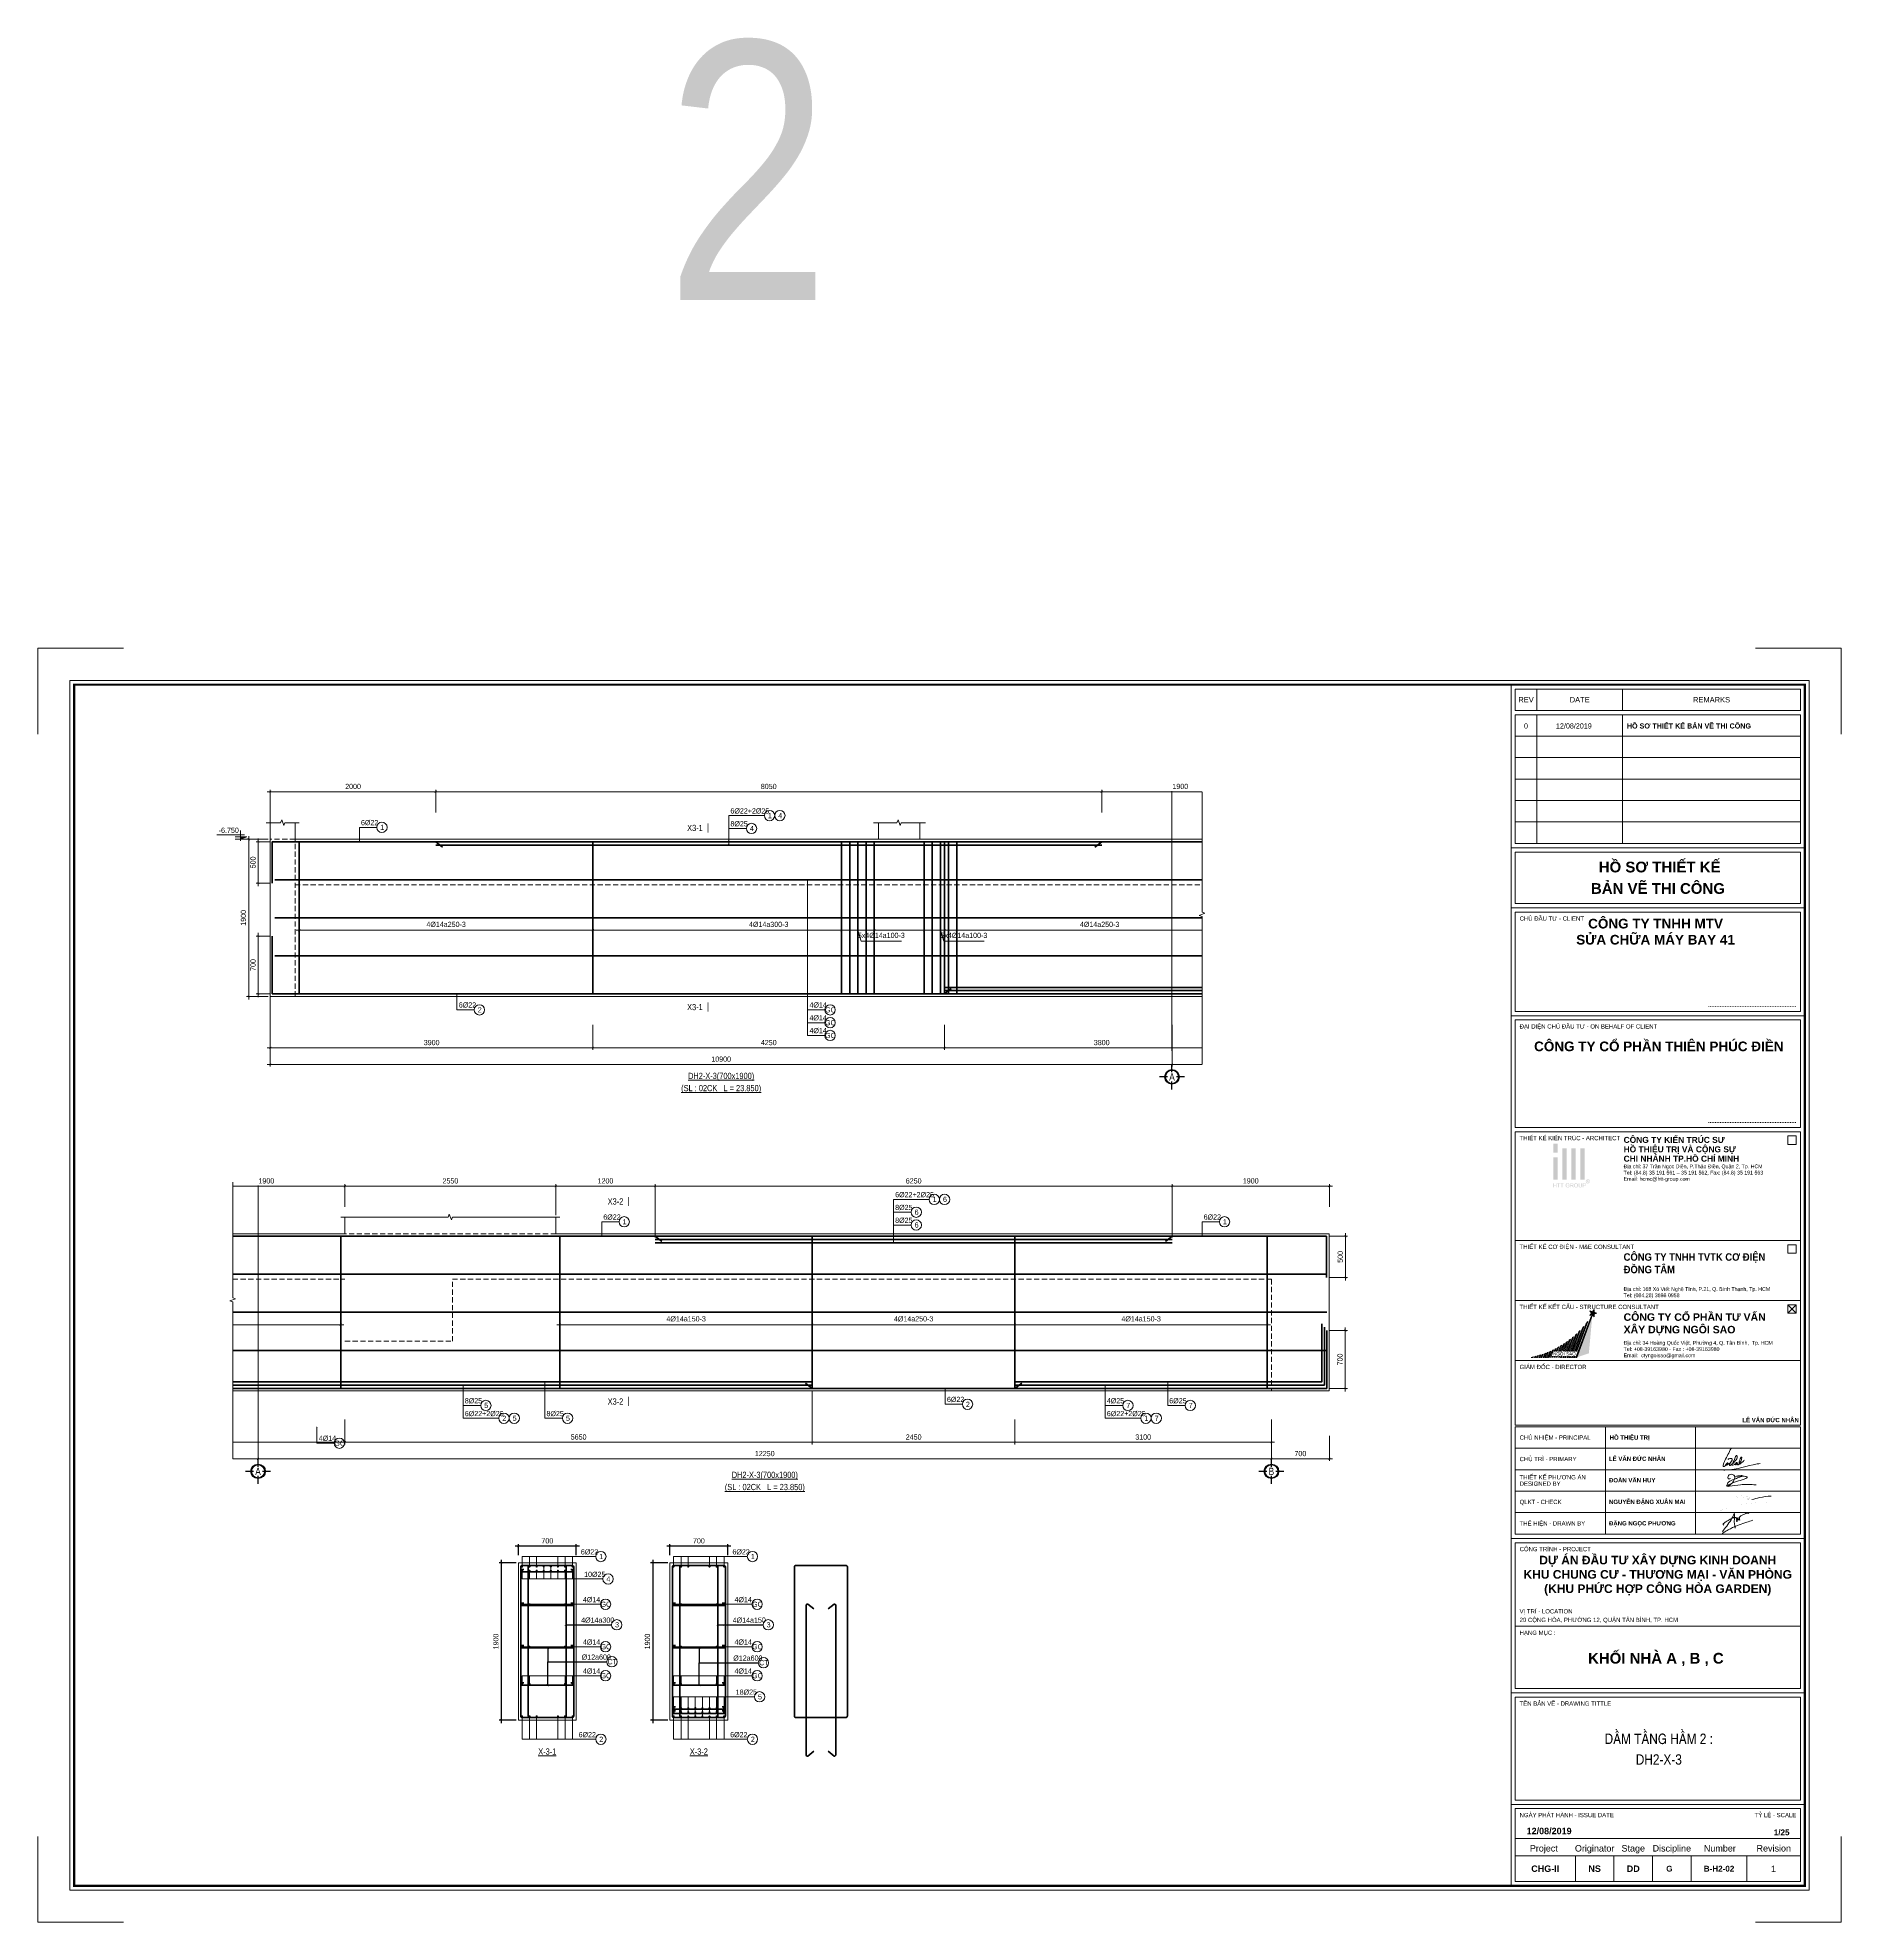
# Model space of a CAD drawing. Header units: millimetres. Extents: x 3014920 to 3563667, y -1638653 to -1356471.
# Drawn here: x 3040401 to 3062204, y -1601326 to -1578547 of the extents above; entities that cross this region are included whole.
import ezdxf
from ezdxf.enums import TextEntityAlignment as Align
from ezdxf.xclip import XClip

# ---------------------------------------------------------------- set-up
doc = ezdxf.new("R2010")
doc.units = ezdxf.units.MM
doc.header["$MEASUREMENT"] = 0
doc.header["$XCLIPFRAME"] = 0
doc.header["$PDMODE"] = 2
for name, pattern in [('6 TANG DIEN HINH 14-15$0$ACAD_ISO10W100', [18, 12, -3, 0, -3]), ('ACAD_ISO04W100', [30, 24, -3, 0, -3]), ('CENTER', [2, 1.25, -0.25, 0.25, -0.25]), ('HIDDEN', [0.375, 0.25, -0.125])]:
    doc.linetypes.add(name, pattern=pattern)
doc.layers.get('0').update_dxf_attribs({"lineweight": 9})
doc.layers.get('Defpoints').update_dxf_attribs({"color": 10, "lineweight": 0})
for name, color, linetype, lineweight in [('2', 2, 'Continuous', 20), ('CDAI', 21, 'Continuous', 40), ('CHG_XX_Khung ten$0$TEXT', 7, 'Continuous', 15), ('CHUNHO', 7, 'CENTER', 13), ('CHUTO', 51, 'Continuous', 15), ('CTHEP', 50, 'Continuous', 50), ('DBAO', 90, 'Continuous', 13), ('DGIONG', 130, 'Continuous', 13), ('HATCH', 154, 'Continuous', 9), ('KTH', 154, 'Continuous', 9), ('Net khuat', 8, 'HIDDEN', 13), ('TEXT', 7, 'Continuous', 15), ('TRUC', 251, 'ACAD_ISO04W100', 9)]:
    doc.layers.add(name, color=color, linetype=linetype, lineweight=lineweight)
doc.layers.add('8', color=8, linetype='Continuous')
doc.layers.add('CHG_XX_Khung ten$0$TKTC', color=1, linetype='Continuous')
doc.layers.add('CHG_XX_Khung ten$0$A1 BORDER$0$DGIONG', color=7, linetype='Continuous', lineweight=13, true_color=0x29ffff)
doc.layers.add('CHG_XX_Khung ten$0$A1 BORDER$0$STICK', color=7, linetype='Continuous', lineweight=9, true_color=0xe60000)
doc.styles.add('ArialB', font='arialbd.ttf')
doc.styles.add('CHG_XX_Khung ten$0$A1 BORDER$0$ARIAL', font='arial.ttf')
doc.styles.add('CHG_XX_Khung ten$0$A1 BORDER$0$Arial - Bold', font='arialbd.ttf', dxfattribs={"height": 2.5})
doc.styles.add('CHG_XX_Khung ten$0$A1 BORDER$0$Star-AvoBold', font='VAVOB_0.TTF')
doc.styles.add('CHG_XX_Khung ten$0$A1 BORDER$0$Title Block DD$0$ARIAL', font='arial.ttf')
doc.styles.add('CHG_XX_Khung ten$0$A1 BORDER$0$Title Block DD$0$Arial - Bold', font='arialbd.ttf', dxfattribs={"height": 2.5})
doc.styles.add('CHG_XX_Khung ten$0$arial', font='arial.ttf')
doc.styles.add('CHG_XX_Khung ten$0$Arial - Bold', font='arialbd.ttf')
doc.styles.add('CHG_XX_Khung ten$0$ArialB', font='arialbd.ttf')
doc.styles.add('CHG_XX_Khung ten$0$title block pccc$0$ARIAL', font='arial.ttf')
doc.styles.add('CHG_XX_Khung ten$0$title block pccc$0$Arial - Bold', font='arialbd.ttf', dxfattribs={"height": 2.5})
doc.styles.add('HELVECONDENSE', font='VHELVCN_0.TTF')
doc.styles.add('Star-HelCon', font='VHELVCN_0.TTF')
doc.styles.add('TTP-HelCon', font='VHELVCN_0.TTF')
doc.styles.add('VNI-HELVE-CONDENSE', font='VHELVCN_0.TTF')
doc.dimstyles.new('kc-25', dxfattribs={"dimtxt": 62.5, "dimasz": 20, "dimexe": 20, "dimexo": 50, "dimgap": 25, "dimtad": 3, "dimdec": 0, "dimzin": 0, "dimdsep": 46, "dimtxsty": 'VNI-HELVE-CONDENSE', "dimblk": 'DIM', "dimcen": 2.5, "dimclrd": 256, "dimclre": 154, "dimclrt": 7, "dimaunit": 1, "dimadec": 0, "dimazin": 0, "dimtfac": 1, "dimtdec": 0, "dimtix": 1, "dimtmove": 0, "dimatfit": 3, "dimldrblk": 'DOT', "dimfxl": 1, "dimtolj": 1, "dimtzin": 0, "dimarcsym": 0})
doc.dimstyles.new('TTP-25', dxfattribs={"dimscale": 25, "dimtxt": 2.5, "dimasz": 1, "dimexe": 1, "dimexo": 1, "dimgap": 0.09, "dimtad": 0, "dimdec": 4, "dimrnd": 1, "dimzin": 9, "dimdsep": 46, "dimtxsty": 'TTP-HelCon', "dimblk": 'ARCHTICK', "dimcen": 0.09, "dimdle": 1.5, "dimclrd": 256, "dimclre": 256, "dimclrt": 7, "dimadec": 0, "dimazin": 0, "dimtfac": 1, "dimtdec": 4, "dimtmove": 0, "dimatfit": 3, "dimldrblk": 'ARCHTICK', "dimfxl": 1, "dimtvp": 1, "dimtolj": 1, "dimtzin": 0, "dimarcsym": 0})

# ---------------------------------------------------------------- blocks, each defined once
blk = doc.blocks.new('_ArchTick')
at = {"color": 0, "linetype": 'ByBlock', "const_width": 0.15}
blk.add_lwpolyline([(-0.5, -0.5), (0.5, 0.5)], dxfattribs=at)
blk = doc.blocks.new('*D1165')
at = {"layer": 'Defpoints', "color": 0, "transparency": 16777216}
for p in [(47, -473), (10947, -473), (47, -974)]:
    blk.add_point(p, dxfattribs=at)
at = {"layer": 'KTH', "lineweight": -2, "transparency": 16777216}
for p, q in [((47, -498), (47, -999)), ((10947, -498), (10947, -999)), ((10984, -974), (9, -974))]:
    blk.add_line(p, q, dxfattribs=at)
at = {"layer": 'KTH', "lineweight": -2, "transparency": 16777216, "xscale": 25, "yscale": 25, "zscale": 25, "rotation": 180}
blk.add_blockref('_ArchTick', (47, -974), dxfattribs=at)
at = {"layer": 'KTH', "lineweight": -2, "transparency": 16777216, "xscale": 25, "yscale": 25, "zscale": 25}
blk.add_blockref('_ArchTick', (10947, -974), dxfattribs=at)
at = {"layer": 'KTH', "color": 7, "transparency": 16777216, "insert": (5497, -911), "char_height": 62.5, "attachment_point": 5, "style": 'TTP-HelCon'}
blk.add_mtext('\\A1;10900', dxfattribs=at)
blk = doc.blocks.new('*D1166')
at = {"layer": 'Defpoints', "color": 0, "transparency": 16777216}
for p in [(2047, 2321), (2047, 2047), (10097, 2047)]:
    blk.add_point(p, dxfattribs=at)
at = {"layer": 'KTH', "lineweight": -2, "transparency": 16777216}
for p, q in [((10134, 2321), (2009, 2321)), ((2047, 2072), (2047, 2346)), ((10097, 2072), (10097, 2346))]:
    blk.add_line(p, q, dxfattribs=at)
at = {"layer": 'KTH', "lineweight": -2, "transparency": 16777216, "xscale": 25, "yscale": 25, "zscale": 25, "rotation": 180}
blk.add_blockref('_ArchTick', (2047, 2321), dxfattribs=at)
at = {"layer": 'KTH', "lineweight": -2, "transparency": 16777216, "xscale": 25, "yscale": 25, "zscale": 25}
blk.add_blockref('_ArchTick', (10097, 2321), dxfattribs=at)
at = {"layer": 'KTH', "color": 7, "transparency": 16777216, "insert": (6072, 2385), "char_height": 62.5, "attachment_point": 5, "style": 'TTP-HelCon'}
blk.add_mtext('\\A1;8050', dxfattribs=at)
blk = doc.blocks.new('*D1167')
at = {"layer": 'Defpoints', "color": 0, "transparency": 16777216}
for p in [(47, 2321), (47, 2047), (2047, 2047)]:
    blk.add_point(p, dxfattribs=at)
at = {"layer": 'KTH', "lineweight": -2, "transparency": 16777216}
for p, q in [((2084, 2321), (9, 2321)), ((47, 2072), (47, 2346)), ((2047, 2072), (2047, 2346))]:
    blk.add_line(p, q, dxfattribs=at)
at = {"layer": 'KTH', "lineweight": -2, "transparency": 16777216, "xscale": 25, "yscale": 25, "zscale": 25, "rotation": 180}
blk.add_blockref('_ArchTick', (47, 2321), dxfattribs=at)
at = {"layer": 'KTH', "lineweight": -2, "transparency": 16777216, "xscale": 25, "yscale": 25, "zscale": 25}
blk.add_blockref('_ArchTick', (2047, 2321), dxfattribs=at)
at = {"layer": 'KTH', "color": 7, "transparency": 16777216, "insert": (1047, 2385), "char_height": 62.5, "attachment_point": 5, "style": 'TTP-HelCon'}
blk.add_mtext('\\A1;2000', dxfattribs=at)
blk = doc.blocks.new('*D1168')
at = {"layer": 'Defpoints', "color": 0, "transparency": 16777216}
for p in [(47, -473), (3947, -473), (3947, -774)]:
    blk.add_point(p, dxfattribs=at)
at = {"layer": 'KTH', "lineweight": -2, "transparency": 16777216}
for p, q in [((47, -498), (47, -799)), ((3947, -498), (3947, -799)), ((9, -774), (3984, -774))]:
    blk.add_line(p, q, dxfattribs=at)
at = {"layer": 'KTH', "lineweight": -2, "transparency": 16777216, "xscale": 25, "yscale": 25, "zscale": 25, "rotation": 180}
blk.add_blockref('_ArchTick', (47, -774), dxfattribs=at)
at = {"layer": 'KTH', "lineweight": -2, "transparency": 16777216, "xscale": 25, "yscale": 25, "zscale": 25}
blk.add_blockref('_ArchTick', (3947, -774), dxfattribs=at)
at = {"layer": 'KTH', "color": 7, "transparency": 16777216, "insert": (1997, -711), "char_height": 62.5, "attachment_point": 5, "style": 'TTP-HelCon'}
blk.add_mtext('\\A1;3900', dxfattribs=at)
blk = doc.blocks.new('*D1169')
at = {"layer": 'Defpoints', "color": 0, "transparency": 16777216}
for p in [(3947, -473), (8197, -473), (8197, -774)]:
    blk.add_point(p, dxfattribs=at)
at = {"layer": 'KTH', "lineweight": -2, "transparency": 16777216}
for p, q in [((3947, -498), (3947, -799)), ((8197, -498), (8197, -799)), ((3909, -774), (8234, -774))]:
    blk.add_line(p, q, dxfattribs=at)
at = {"layer": 'KTH', "lineweight": -2, "transparency": 16777216, "xscale": 25, "yscale": 25, "zscale": 25, "rotation": 180}
blk.add_blockref('_ArchTick', (3947, -774), dxfattribs=at)
at = {"layer": 'KTH', "lineweight": -2, "transparency": 16777216, "xscale": 25, "yscale": 25, "zscale": 25}
blk.add_blockref('_ArchTick', (8197, -774), dxfattribs=at)
at = {"layer": 'KTH', "color": 7, "transparency": 16777216, "insert": (6072, -711), "char_height": 62.5, "attachment_point": 5, "style": 'TTP-HelCon'}
blk.add_mtext('\\A1;4250', dxfattribs=at)
blk = doc.blocks.new('*D1170')
at = {"layer": 'Defpoints', "color": 0, "transparency": 16777216}
for p in [(397, 1144), (3947, 1144), (3947, 647)]:
    blk.add_point(p, dxfattribs=at)
at = {"layer": 'KTH', "lineweight": -2, "transparency": 16777216}
for p, q in [((397, 1119), (397, 622)), ((3947, 1119), (3947, 622)), ((359, 647), (3984, 647))]:
    blk.add_line(p, q, dxfattribs=at)
at = {"layer": 'KTH', "lineweight": -2, "transparency": 16777216, "xscale": 25, "yscale": 25, "zscale": 25, "rotation": 180}
blk.add_blockref('_ArchTick', (397, 647), dxfattribs=at)
at = {"layer": 'KTH', "lineweight": -2, "transparency": 16777216, "xscale": 25, "yscale": 25, "zscale": 25}
blk.add_blockref('_ArchTick', (3947, 647), dxfattribs=at)
at = {"layer": 'KTH', "color": 7, "transparency": 16777216, "insert": (2172, 717), "char_height": 62.5, "attachment_point": 5, "style": 'TTP-HelCon'}
blk.add_mtext('\\A1;4Þ14a250-3', dxfattribs=at)
blk = doc.blocks.new('*D1171')
at = {"layer": 'Defpoints', "color": 0, "transparency": 16777216}
for p in [(3947, 1144), (8197, 1144), (8197, 647)]:
    blk.add_point(p, dxfattribs=at)
at = {"layer": 'KTH', "lineweight": -2, "transparency": 16777216}
for p, q in [((3947, 1119), (3947, 622)), ((8197, 1119), (8197, 622)), ((3909, 647), (8234, 647))]:
    blk.add_line(p, q, dxfattribs=at)
at = {"layer": 'KTH', "lineweight": -2, "transparency": 16777216, "xscale": 25, "yscale": 25, "zscale": 25, "rotation": 180}
blk.add_blockref('_ArchTick', (3947, 647), dxfattribs=at)
at = {"layer": 'KTH', "lineweight": -2, "transparency": 16777216, "xscale": 25, "yscale": 25, "zscale": 25}
blk.add_blockref('_ArchTick', (8197, 647), dxfattribs=at)
at = {"layer": 'KTH', "color": 7, "transparency": 16777216, "insert": (6072, 717), "char_height": 62.5, "attachment_point": 5, "style": 'TTP-HelCon'}
blk.add_mtext('\\A1;4Þ14a300-3', dxfattribs=at)
blk = doc.blocks.new('dau truc')
blk.add_circle((0, 0), 180)
at = {"layer": '8'}
for p, q in [((0, 127), (0, 345)), ((-127, 0), (-345, 0)), ((0, -345), (0, -127)), ((345, 0), (127, 0))]:
    blk.add_line(p, q, dxfattribs=at)
blk.add_circle((0, 0), 200, dxfattribs=at)
at = {"layer": 'TEXT', "style": 'HELVECONDENSE'}
blk.add_attdef('A', text='', height=233, dxfattribs=at).set_placement((0, 0), align=Align.MIDDLE)
blk = doc.blocks.new('*D1172')
at = {"layer": 'Defpoints', "color": 0, "transparency": 16777216}
for p in [(23197, -673), (23897, -673), (23897, -974)]:
    blk.add_point(p, dxfattribs=at)
at = {"layer": 'KTH', "lineweight": -2, "transparency": 16777216}
for p, q in [((23197, -698), (23197, -999)), ((23897, -698), (23897, -999)), ((23159, -974), (23934, -974))]:
    blk.add_line(p, q, dxfattribs=at)
at = {"layer": 'KTH', "lineweight": -2, "transparency": 16777216, "xscale": 25, "yscale": 25, "zscale": 25, "rotation": 180}
blk.add_blockref('_ArchTick', (23197, -974), dxfattribs=at)
at = {"layer": 'KTH', "lineweight": -2, "transparency": 16777216, "xscale": 25, "yscale": 25, "zscale": 25}
blk.add_blockref('_ArchTick', (23897, -974), dxfattribs=at)
at = {"layer": 'KTH', "color": 7, "transparency": 16777216, "insert": (23547, -911), "char_height": 62.5, "attachment_point": 5, "style": 'TTP-HelCon'}
blk.add_mtext('\\A1;700', dxfattribs=at)
blk = doc.blocks.new('*D1173')
at = {"layer": 'Defpoints', "color": 0, "transparency": 16777216}
for p in [(20097, -473), (23197, -473), (23197, -774)]:
    blk.add_point(p, dxfattribs=at)
at = {"layer": 'KTH', "lineweight": -2, "transparency": 16777216}
for p, q in [((20097, -498), (20097, -799)), ((23197, -498), (23197, -799)), ((20059, -774), (23234, -774))]:
    blk.add_line(p, q, dxfattribs=at)
at = {"layer": 'KTH', "lineweight": -2, "transparency": 16777216, "xscale": 25, "yscale": 25, "zscale": 25, "rotation": 180}
blk.add_blockref('_ArchTick', (20097, -774), dxfattribs=at)
at = {"layer": 'KTH', "lineweight": -2, "transparency": 16777216, "xscale": 25, "yscale": 25, "zscale": 25}
blk.add_blockref('_ArchTick', (23197, -774), dxfattribs=at)
at = {"layer": 'KTH', "color": 7, "transparency": 16777216, "insert": (21647, -711), "char_height": 62.5, "attachment_point": 5, "style": 'TTP-HelCon'}
blk.add_mtext('\\A1;3100', dxfattribs=at)
blk = doc.blocks.new('*D1174')
at = {"layer": 'Defpoints', "color": 0, "transparency": 16777216}
for p in [(23897, 2321), (21997, 2047), (23897, 2047)]:
    blk.add_point(p, dxfattribs=at)
at = {"layer": 'KTH', "lineweight": -2, "transparency": 16777216}
for p, q in [((21959, 2321), (23934, 2321)), ((21997, 2072), (21997, 2346)), ((23897, 2072), (23897, 2346))]:
    blk.add_line(p, q, dxfattribs=at)
at = {"layer": 'KTH', "lineweight": -2, "transparency": 16777216, "xscale": 25, "yscale": 25, "zscale": 25, "rotation": 180}
blk.add_blockref('_ArchTick', (21997, 2321), dxfattribs=at)
at = {"layer": 'KTH', "lineweight": -2, "transparency": 16777216, "xscale": 25, "yscale": 25, "zscale": 25}
blk.add_blockref('_ArchTick', (23897, 2321), dxfattribs=at)
at = {"layer": 'KTH', "color": 7, "transparency": 16777216, "insert": (22947, 2385), "char_height": 62.5, "attachment_point": 5, "style": 'TTP-HelCon'}
blk.add_mtext('\\A1;1900', dxfattribs=at)
blk = doc.blocks.new('DIM')
h = blk.add_hatch(color=1)
h.paths.add_polyline_path([(0.5, 0.3, 1), (0.3, 0.5), (-0.2, 0), (0.2, 0)])
h.paths.add_polyline_path([(0.2, 0), (-0.2, 0), (-0.5, -0.3, 1), (-0.3, -0.5)])
at = {"color": 9}
for p, q in [((-0.2, 0), (-1.5, 0)), ((0.2, 0), (1.5, 0))]:
    blk.add_line(p, q, dxfattribs=at)
at = {"color": 1}
for p, q in [((-0.5, -0.3), (0.3, 0.5)), ((-0.3, -0.5), (0.5, 0.3)), ((-0.2, 0), (0.2, 0))]:
    blk.add_line(p, q, dxfattribs=at)
blk.add_arc((-0.4, -0.4), 0.138, 135, 315, dxfattribs=at)
blk = doc.blocks.new('*D1175')
at = {"layer": 'Defpoints', "color": 0, "transparency": 16777216}
for p in [(47, 1747), (-214, -153), (47, -153)]:
    blk.add_point(p, dxfattribs=at)
at = {"layer": 'KTH', "lineweight": -2, "transparency": 16777216}
for p, q in [((22, 1747), (-239, 1747)), ((-214, 1785), (-214, -190)), ((22, -153), (-239, -153))]:
    blk.add_line(p, q, dxfattribs=at)
at = {"layer": 'KTH', "lineweight": -2, "transparency": 16777216, "xscale": 25, "yscale": 25, "zscale": 25}
for p, rotation in [((-214, 1747), 90), ((-214, -153), 270)]:
    blk.add_blockref('_ArchTick', p, dxfattribs=dict(at, rotation=rotation))
at = {"layer": 'KTH', "color": 7, "transparency": 16777216, "insert": (-278, 797), "char_height": 62.5, "attachment_point": 5, "rotation": 90, "style": 'TTP-HelCon'}
blk.add_mtext('\\A1;1900', dxfattribs=at)
blk = doc.blocks.new('CODE')
at = {"layer": 'DBAO'}
for p, q in [((-63, 0), (-138, 30)), ((-138, 30), (0, 30)), ((-138, 0), (0, 0)), ((-113, 55), (224, 55)), ((-63, -20), (-63, 105))]:
    blk.add_line(p, q, dxfattribs=at)
at = {"layer": 'HATCH', "color": 1}
blk.add_solid([(-63, 0), (-138, 30), (-63, 30)], dxfattribs=at)
blk = doc.blocks.new('*D1176')
at = {"layer": 'Defpoints', "color": 0, "transparency": 16777216}
for p in [(8197, 1144), (11947, 1144), (8197, 647)]:
    blk.add_point(p, dxfattribs=at)
at = {"layer": 'KTH', "lineweight": -2, "transparency": 16777216}
for p, q in [((8197, 1119), (8197, 622)), ((11947, 1119), (11947, 622)), ((11984, 647), (8159, 647))]:
    blk.add_line(p, q, dxfattribs=at)
at = {"layer": 'KTH', "lineweight": -2, "transparency": 16777216, "xscale": 25, "yscale": 25, "zscale": 25, "rotation": 180}
blk.add_blockref('_ArchTick', (8197, 647), dxfattribs=at)
at = {"layer": 'KTH', "lineweight": -2, "transparency": 16777216, "xscale": 25, "yscale": 25, "zscale": 25}
blk.add_blockref('_ArchTick', (11947, 647), dxfattribs=at)
at = {"layer": 'KTH', "color": 7, "transparency": 16777216, "insert": (10072, 717), "char_height": 62.5, "attachment_point": 5, "style": 'TTP-HelCon'}
blk.add_mtext('\\A1;4Þ14a250-3', dxfattribs=at)
blk = doc.blocks.new('*D1177')
at = {"layer": 'Defpoints', "color": 0, "transparency": 16777216}
for p in [(11997, 2321), (10097, 2047), (11997, 2047)]:
    blk.add_point(p, dxfattribs=at)
at = {"layer": 'KTH', "lineweight": -2, "transparency": 16777216}
for p, q in [((10059, 2321), (12034, 2321)), ((10097, 2072), (10097, 2346)), ((11997, 2072), (11997, 2346))]:
    blk.add_line(p, q, dxfattribs=at)
at = {"layer": 'KTH', "lineweight": -2, "transparency": 16777216, "xscale": 25, "yscale": 25, "zscale": 25, "rotation": 180}
blk.add_blockref('_ArchTick', (10097, 2321), dxfattribs=at)
at = {"layer": 'KTH', "lineweight": -2, "transparency": 16777216, "xscale": 25, "yscale": 25, "zscale": 25}
blk.add_blockref('_ArchTick', (11997, 2321), dxfattribs=at)
at = {"layer": 'KTH', "color": 7, "transparency": 16777216, "insert": (11047, 2385), "char_height": 62.5, "attachment_point": 5, "style": 'TTP-HelCon'}
blk.add_mtext('\\A1;1900', dxfattribs=at)
blk = doc.blocks.new('*D1178')
at = {"layer": 'Defpoints', "color": 0, "transparency": 16777216}
for p in [(17647, 1144), (20097, 1144), (17647, 647)]:
    blk.add_point(p, dxfattribs=at)
at = {"layer": 'KTH', "lineweight": -2, "transparency": 16777216}
for p, q in [((17647, 1119), (17647, 622)), ((20097, 1119), (20097, 622)), ((20134, 647), (17609, 647))]:
    blk.add_line(p, q, dxfattribs=at)
at = {"layer": 'KTH', "lineweight": -2, "transparency": 16777216, "xscale": 25, "yscale": 25, "zscale": 25, "rotation": 180}
blk.add_blockref('_ArchTick', (17647, 647), dxfattribs=at)
at = {"layer": 'KTH', "lineweight": -2, "transparency": 16777216, "xscale": 25, "yscale": 25, "zscale": 25}
blk.add_blockref('_ArchTick', (20097, 647), dxfattribs=at)
at = {"layer": 'KTH', "color": 7, "transparency": 16777216, "insert": (18872, 717), "char_height": 62.5, "attachment_point": 5, "style": 'TTP-HelCon'}
blk.add_mtext('\\A1;4Þ14a250-3', dxfattribs=at)
blk = doc.blocks.new('*D1179')
at = {"layer": 'Defpoints', "color": 0, "transparency": 16777216}
for p in [(17647, 1144), (14597, 1119), (17647, 647)]:
    blk.add_point(p, dxfattribs=at)
at = {"layer": 'KTH', "lineweight": -2, "transparency": 16777216}
for p, q in [((14597, 1094), (14597, 622)), ((17647, 1119), (17647, 622)), ((14559, 647), (17684, 647))]:
    blk.add_line(p, q, dxfattribs=at)
at = {"layer": 'KTH', "lineweight": -2, "transparency": 16777216, "xscale": 25, "yscale": 25, "zscale": 25, "rotation": 180}
blk.add_blockref('_ArchTick', (14597, 647), dxfattribs=at)
at = {"layer": 'KTH', "lineweight": -2, "transparency": 16777216, "xscale": 25, "yscale": 25, "zscale": 25}
blk.add_blockref('_ArchTick', (17647, 647), dxfattribs=at)
at = {"layer": 'KTH', "color": 7, "transparency": 16777216, "insert": (16122, 717), "char_height": 62.5, "attachment_point": 5, "style": 'TTP-HelCon'}
blk.add_mtext('\\A1;4Þ14a150-3', dxfattribs=at)
blk = doc.blocks.new('*D1180')
at = {"layer": 'Defpoints', "color": 0, "transparency": 16777216}
for p in [(20097, 1144), (23147, 1144), (20097, 647)]:
    blk.add_point(p, dxfattribs=at)
at = {"layer": 'KTH', "lineweight": -2, "transparency": 16777216}
for p, q in [((20097, 1119), (20097, 622)), ((23147, 1119), (23147, 622)), ((23184, 647), (20059, 647))]:
    blk.add_line(p, q, dxfattribs=at)
at = {"layer": 'KTH', "lineweight": -2, "transparency": 16777216, "xscale": 25, "yscale": 25, "zscale": 25, "rotation": 180}
blk.add_blockref('_ArchTick', (20097, 647), dxfattribs=at)
at = {"layer": 'KTH', "lineweight": -2, "transparency": 16777216, "xscale": 25, "yscale": 25, "zscale": 25}
blk.add_blockref('_ArchTick', (23147, 647), dxfattribs=at)
at = {"layer": 'KTH', "color": 7, "transparency": 16777216, "insert": (21622, 717), "char_height": 62.5, "attachment_point": 5, "style": 'TTP-HelCon'}
blk.add_mtext('\\A1;4Þ14a150-3', dxfattribs=at)
blk = doc.blocks.new('*D1181')
at = {"layer": 'Defpoints', "color": 0, "transparency": 16777216}
for p in [(8197, -473), (11997, -473), (8197, -774)]:
    blk.add_point(p, dxfattribs=at)
at = {"layer": 'KTH', "lineweight": -2, "transparency": 16777216}
for p, q in [((8197, -498), (8197, -799)), ((11997, -498), (11997, -799)), ((12034, -774), (8159, -774))]:
    blk.add_line(p, q, dxfattribs=at)
at = {"layer": 'KTH', "lineweight": -2, "transparency": 16777216, "xscale": 25, "yscale": 25, "zscale": 25, "rotation": 180}
blk.add_blockref('_ArchTick', (8197, -774), dxfattribs=at)
at = {"layer": 'KTH', "lineweight": -2, "transparency": 16777216, "xscale": 25, "yscale": 25, "zscale": 25}
blk.add_blockref('_ArchTick', (11997, -774), dxfattribs=at)
at = {"layer": 'KTH', "color": 7, "transparency": 16777216, "insert": (10097, -711), "char_height": 62.5, "attachment_point": 5, "style": 'TTP-HelCon'}
blk.add_mtext('\\A1;3800', dxfattribs=at)
blk = doc.blocks.new('*D1182')
at = {"layer": 'Defpoints', "color": 0, "transparency": 16777216}
for p in [(17647, -123), (11997, -473), (11997, -774)]:
    blk.add_point(p, dxfattribs=at)
at = {"layer": 'KTH', "lineweight": -2, "transparency": 16777216}
for p, q in [((17647, -148), (17647, -799)), ((11997, -498), (11997, -799)), ((17684, -774), (11959, -774))]:
    blk.add_line(p, q, dxfattribs=at)
at = {"layer": 'KTH', "lineweight": -2, "transparency": 16777216, "xscale": 25, "yscale": 25, "zscale": 25, "rotation": 180}
blk.add_blockref('_ArchTick', (11997, -774), dxfattribs=at)
at = {"layer": 'KTH', "lineweight": -2, "transparency": 16777216, "xscale": 25, "yscale": 25, "zscale": 25}
blk.add_blockref('_ArchTick', (17647, -774), dxfattribs=at)
at = {"layer": 'KTH', "color": 7, "transparency": 16777216, "insert": (14822, -711), "char_height": 62.5, "attachment_point": 5, "style": 'TTP-HelCon'}
blk.add_mtext('\\A1;5650', dxfattribs=at)
blk = doc.blocks.new('*D1183')
at = {"layer": 'Defpoints', "color": 0, "transparency": 16777216}
for p in [(17647, -123), (20097, -473), (20097, -774)]:
    blk.add_point(p, dxfattribs=at)
at = {"layer": 'KTH', "lineweight": -2, "transparency": 16777216}
for p, q in [((17647, -148), (17647, -799)), ((20097, -498), (20097, -799)), ((17609, -774), (20134, -774))]:
    blk.add_line(p, q, dxfattribs=at)
at = {"layer": 'KTH', "lineweight": -2, "transparency": 16777216, "xscale": 25, "yscale": 25, "zscale": 25, "rotation": 180}
blk.add_blockref('_ArchTick', (17647, -774), dxfattribs=at)
at = {"layer": 'KTH', "lineweight": -2, "transparency": 16777216, "xscale": 25, "yscale": 25, "zscale": 25}
blk.add_blockref('_ArchTick', (20097, -774), dxfattribs=at)
at = {"layer": 'KTH', "color": 7, "transparency": 16777216, "insert": (18872, -711), "char_height": 62.5, "attachment_point": 5, "style": 'TTP-HelCon'}
blk.add_mtext('\\A1;2450', dxfattribs=at)
blk = doc.blocks.new('*D1184')
at = {"layer": 'Defpoints', "color": 0, "transparency": 16777216}
for p in [(10947, -473), (23197, -473), (23197, -974)]:
    blk.add_point(p, dxfattribs=at)
at = {"layer": 'KTH', "lineweight": -2, "transparency": 16777216}
for p, q in [((10947, -498), (10947, -999)), ((23197, -498), (23197, -999)), ((10909, -974), (23234, -974))]:
    blk.add_line(p, q, dxfattribs=at)
at = {"layer": 'KTH', "lineweight": -2, "transparency": 16777216, "xscale": 25, "yscale": 25, "zscale": 25, "rotation": 180}
blk.add_blockref('_ArchTick', (10947, -974), dxfattribs=at)
at = {"layer": 'KTH', "lineweight": -2, "transparency": 16777216, "xscale": 25, "yscale": 25, "zscale": 25}
blk.add_blockref('_ArchTick', (23197, -974), dxfattribs=at)
at = {"layer": 'KTH', "color": 7, "transparency": 16777216, "insert": (17072, -911), "char_height": 62.5, "attachment_point": 5, "style": 'TTP-HelCon'}
blk.add_mtext('\\A1;12250', dxfattribs=at)
blk = doc.blocks.new('MC')
at = {"layer": 'CTHEP', "const_width": 10, "elevation": 0}
blk.add_lwpolyline([(36, 150), (36, 0)], dxfattribs=at)
at = {"layer": 'TEXT', "style": 'TTP-HelCon'}
blk.add_attdef('A', text='', height=100, dxfattribs=at).set_placement((-50, 26), align=Align.RIGHT)
blk = doc.blocks.new('*D1185')
at = {"layer": 'Defpoints', "color": 0, "transparency": 16777216}
for p in [(15747, 2321), (15747, 1677), (21997, 1677)]:
    blk.add_point(p, dxfattribs=at)
at = {"layer": 'KTH', "lineweight": -2, "transparency": 16777216}
for p, q in [((22034, 2321), (15709, 2321)), ((15747, 1702), (15747, 2346)), ((21997, 1702), (21997, 2346))]:
    blk.add_line(p, q, dxfattribs=at)
at = {"layer": 'KTH', "lineweight": -2, "transparency": 16777216, "xscale": 25, "yscale": 25, "zscale": 25}
for p, rotation in [((15747, 2321), 180.000000253771), ((21997, 2321), 2.537710841465923e-07)]:
    blk.add_blockref('_ArchTick', p, dxfattribs=dict(at, rotation=rotation))
at = {"layer": 'KTH', "color": 7, "transparency": 16777216, "insert": (18872, 2385), "char_height": 62.5, "attachment_point": 5, "rotation": 0, "style": 'TTP-HelCon'}
blk.add_mtext('\\A1;6250', dxfattribs=at)
blk = doc.blocks.new('*D1186')
at = {"layer": 'Defpoints', "color": 0, "transparency": 16777216}
for p in [(71, 1717), (-98, 1217), (71, 1217)]:
    blk.add_point(p, dxfattribs=at)
at = {"layer": 'KTH', "lineweight": -2, "transparency": 16777216}
for p, q in [((46, 1717), (-123, 1717)), ((-98, 1755), (-98, 1180)), ((46, 1217), (-123, 1217))]:
    blk.add_line(p, q, dxfattribs=at)
at = {"layer": 'KTH', "lineweight": -2, "transparency": 16777216, "xscale": 25, "yscale": 25, "zscale": 25}
for p, rotation in [((-98, 1717), 90), ((-98, 1217), 270)]:
    blk.add_blockref('_ArchTick', p, dxfattribs=dict(at, rotation=rotation))
at = {"layer": 'KTH', "color": 7, "transparency": 16777216, "insert": (-162, 1467), "char_height": 62.5, "attachment_point": 5, "rotation": 90, "style": 'TTP-HelCon'}
blk.add_mtext('\\A1;500', dxfattribs=at)
blk = doc.blocks.new('*D1187')
at = {"layer": 'Defpoints', "color": 0, "transparency": 16777216}
for p in [(71, 577), (-98, -123), (71, -123)]:
    blk.add_point(p, dxfattribs=at)
at = {"layer": 'KTH', "lineweight": -2, "transparency": 16777216}
for p, q in [((46, 577), (-123, 577)), ((-98, 615), (-98, -160)), ((46, -123), (-123, -123))]:
    blk.add_line(p, q, dxfattribs=at)
at = {"layer": 'KTH', "lineweight": -2, "transparency": 16777216, "xscale": 25, "yscale": 25, "zscale": 25}
for p, rotation in [((-98, 577), 90), ((-98, -123), 270)]:
    blk.add_blockref('_ArchTick', p, dxfattribs=dict(at, rotation=rotation))
at = {"layer": 'KTH', "color": 7, "transparency": 16777216, "insert": (-162, 227), "char_height": 62.5, "attachment_point": 5, "rotation": 90, "style": 'TTP-HelCon'}
blk.add_mtext('\\A1;700', dxfattribs=at)
blk = doc.blocks.new('*D1188')
at = {"layer": 'Defpoints', "color": 0, "transparency": 16777216}
for p in [(23865, 1717), (23865, 1217), (24093, 1217)]:
    blk.add_point(p, dxfattribs=at)
at = {"layer": 'KTH', "lineweight": -2, "transparency": 16777216}
for p, q in [((23890, 1717), (24118, 1717)), ((24093, 1755), (24093, 1180)), ((23890, 1217), (24118, 1217))]:
    blk.add_line(p, q, dxfattribs=at)
at = {"layer": 'KTH', "lineweight": -2, "transparency": 16777216, "xscale": 25, "yscale": 25, "zscale": 25}
for p, rotation in [((24093, 1717), 90), ((24093, 1217), 270)]:
    blk.add_blockref('_ArchTick', p, dxfattribs=dict(at, rotation=rotation))
at = {"layer": 'KTH', "color": 7, "transparency": 16777216, "insert": (24029, 1467), "char_height": 62.5, "attachment_point": 5, "rotation": 90, "style": 'TTP-HelCon'}
blk.add_mtext('\\A1;500', dxfattribs=at)
blk = doc.blocks.new('*D1189')
at = {"layer": 'Defpoints', "color": 0, "transparency": 16777216}
for p in [(23867, 577), (23867, -123), (24090, -123)]:
    blk.add_point(p, dxfattribs=at)
at = {"layer": 'KTH', "lineweight": -2, "transparency": 16777216}
for p, q in [((23892, 577), (24115, 577)), ((24090, 615), (24090, -160)), ((23892, -123), (24115, -123))]:
    blk.add_line(p, q, dxfattribs=at)
at = {"layer": 'KTH', "lineweight": -2, "transparency": 16777216, "xscale": 25, "yscale": 25, "zscale": 25}
for p, rotation in [((24090, 577), 90), ((24090, -123), 270)]:
    blk.add_blockref('_ArchTick', p, dxfattribs=dict(at, rotation=rotation))
at = {"layer": 'KTH', "color": 7, "transparency": 16777216, "insert": (24026, 227), "char_height": 62.5, "attachment_point": 5, "rotation": 90, "style": 'TTP-HelCon'}
blk.add_mtext('\\A1;700', dxfattribs=at)
blk = doc.blocks.new('*D1190')
at = {"layer": 'Defpoints', "color": 0, "transparency": 16777216}
for p in [(14547, 2321), (11997, 2047), (14547, 1947)]:
    blk.add_point(p, dxfattribs=at)
at = {"layer": 'KTH', "lineweight": -2, "transparency": 16777216}
for p, q in [((11959, 2321), (14584, 2321)), ((11997, 2072), (11997, 2346)), ((14547, 1972), (14547, 2346))]:
    blk.add_line(p, q, dxfattribs=at)
at = {"layer": 'KTH', "lineweight": -2, "transparency": 16777216, "xscale": 25, "yscale": 25, "zscale": 25, "rotation": 180}
blk.add_blockref('_ArchTick', (11997, 2321), dxfattribs=at)
at = {"layer": 'KTH', "lineweight": -2, "transparency": 16777216, "xscale": 25, "yscale": 25, "zscale": 25}
blk.add_blockref('_ArchTick', (14547, 2321), dxfattribs=at)
at = {"layer": 'KTH', "color": 7, "transparency": 16777216, "insert": (13272, 2385), "char_height": 62.5, "attachment_point": 5, "style": 'TTP-HelCon'}
blk.add_mtext('\\A1;2550', dxfattribs=at)
blk = doc.blocks.new('*D1191')
at = {"layer": 'Defpoints', "color": 0, "transparency": 16777216}
for p in [(15747, 2321), (14547, 1947), (15747, 1909)]:
    blk.add_point(p, dxfattribs=at)
at = {"layer": 'KTH', "lineweight": -2, "transparency": 16777216}
for p, q in [((14509, 2321), (15784, 2321)), ((14547, 1972), (14547, 2346)), ((15747, 1934), (15747, 2346))]:
    blk.add_line(p, q, dxfattribs=at)
at = {"layer": 'KTH', "lineweight": -2, "transparency": 16777216, "xscale": 25, "yscale": 25, "zscale": 25, "rotation": 180}
blk.add_blockref('_ArchTick', (14547, 2321), dxfattribs=at)
at = {"layer": 'KTH', "lineweight": -2, "transparency": 16777216, "xscale": 25, "yscale": 25, "zscale": 25}
blk.add_blockref('_ArchTick', (15747, 2321), dxfattribs=at)
at = {"layer": 'KTH', "color": 7, "transparency": 16777216, "insert": (15147, 2385), "char_height": 62.5, "attachment_point": 5, "style": 'TTP-HelCon'}
blk.add_mtext('\\A1;1200', dxfattribs=at)
blk = doc.blocks.new('*D1192')
at = {"layer": 'Defpoints', "color": 0, "transparency": 16777216}
for p in [(6951, 1144), (7347, 1119), (7347, 647)]:
    blk.add_point(p, dxfattribs=at)
at = {"layer": 'KTH', "lineweight": -2, "transparency": 16777216}
for p, q in [((6951, 1119), (6951, 622)), ((7347, 1094), (7347, 622)), ((6913, 647), (7384, 647)), ((7149, 647), (7189, 514)), ((7189, 514), (7676, 514))]:
    blk.add_line(p, q, dxfattribs=at)
at = {"layer": 'KTH', "lineweight": -2, "transparency": 16777216, "xscale": 25, "yscale": 25, "zscale": 25, "rotation": 180}
blk.add_blockref('_ArchTick', (6951, 647), dxfattribs=at)
at = {"layer": 'KTH', "lineweight": -2, "transparency": 16777216, "xscale": 25, "yscale": 25, "zscale": 25}
blk.add_blockref('_ArchTick', (7347, 647), dxfattribs=at)
at = {"layer": 'KTH', "color": 7, "transparency": 16777216, "insert": (7433, 584), "char_height": 62.5, "attachment_point": 5, "style": 'TTP-HelCon'}
blk.add_mtext('\\A1;5x4Þ14a100-3', dxfattribs=at)
blk = doc.blocks.new('*D1193')
at = {"layer": 'Defpoints', "color": 0, "transparency": 16777216}
for p in [(7949, 1144), (8345, 1119), (8345, 647)]:
    blk.add_point(p, dxfattribs=at)
at = {"layer": 'KTH', "lineweight": -2, "transparency": 16777216}
for p, q in [((7949, 1119), (7949, 622)), ((8345, 1094), (8345, 622)), ((7912, 647), (8383, 647)), ((8147, 647), (8187, 514)), ((8187, 514), (8675, 514))]:
    blk.add_line(p, q, dxfattribs=at)
at = {"layer": 'KTH', "lineweight": -2, "transparency": 16777216, "xscale": 25, "yscale": 25, "zscale": 25, "rotation": 180}
blk.add_blockref('_ArchTick', (7949, 647), dxfattribs=at)
at = {"layer": 'KTH', "lineweight": -2, "transparency": 16777216, "xscale": 25, "yscale": 25, "zscale": 25}
blk.add_blockref('_ArchTick', (8345, 647), dxfattribs=at)
at = {"layer": 'KTH', "color": 7, "transparency": 16777216, "insert": (8431, 584), "char_height": 62.5, "attachment_point": 5, "style": 'TTP-HelCon'}
blk.add_mtext('\\A1;5x4Þ14a100-3', dxfattribs=at)
blk = doc.blocks.new('*D333')
at = {"layer": 'Defpoints', "color": 0, "ltscale": 500, "transparency": 16777216}
for p in [(3048044, -1596982), (3047836, -1598882), (3048044, -1598882)]:
    blk.add_point(p, dxfattribs=at)
at = {"layer": 'KTH', "lineweight": -2, "ltscale": 500, "transparency": 16777216}
for p, q in [((3048019, -1596982), (3047811, -1596982)), ((3047836, -1596944), (3047836, -1598919)), ((3048019, -1598882), (3047811, -1598882))]:
    blk.add_line(p, q, dxfattribs=at)
at = {"layer": 'KTH', "lineweight": -2, "ltscale": 500, "transparency": 16777216, "xscale": 25, "yscale": 25, "zscale": 25}
for p, rotation in [((3047836, -1596982), 90), ((3047836, -1598882), 270)]:
    blk.add_blockref('_ArchTick', p, dxfattribs=dict(at, rotation=rotation))
at = {"layer": 'KTH', "color": 7, "ltscale": 500, "transparency": 16777216, "insert": (3047772, -1597932), "char_height": 62.5, "attachment_point": 5, "rotation": 90, "style": 'TTP-HelCon'}
blk.add_mtext('\\A1;1900', dxfattribs=at)
blk = doc.blocks.new('*D334')
at = {"layer": 'Defpoints', "color": 0, "ltscale": 500, "transparency": 16777216}
for p in [(3048044, -1596780), (3048044, -1596913), (3048744, -1596913)]:
    blk.add_point(p, dxfattribs=at)
at = {"layer": 'KTH', "lineweight": -2, "ltscale": 500, "transparency": 16777216}
for p, q in [((3048781, -1596780), (3048006, -1596780)), ((3048044, -1596888), (3048044, -1596755)), ((3048744, -1596888), (3048744, -1596755))]:
    blk.add_line(p, q, dxfattribs=at)
at = {"layer": 'KTH', "lineweight": -2, "ltscale": 500, "transparency": 16777216, "xscale": 25, "yscale": 25, "zscale": 25, "rotation": 180}
blk.add_blockref('_ArchTick', (3048044, -1596780), dxfattribs=at)
at = {"layer": 'KTH', "lineweight": -2, "ltscale": 500, "transparency": 16777216, "xscale": 25, "yscale": 25, "zscale": 25}
blk.add_blockref('_ArchTick', (3048744, -1596780), dxfattribs=at)
at = {"layer": 'KTH', "color": 7, "ltscale": 500, "transparency": 16777216, "insert": (3048394, -1596716), "char_height": 62.5, "attachment_point": 5, "style": 'TTP-HelCon'}
blk.add_mtext('\\A1;700', dxfattribs=at)
blk = doc.blocks.new('*D335')
at = {"layer": 'Defpoints', "color": 0, "ltscale": 500, "transparency": 16777216}
for p in [(3046212, -1596982), (3046003, -1598882), (3046212, -1598882)]:
    blk.add_point(p, dxfattribs=at)
at = {"layer": 'KTH', "lineweight": -2, "ltscale": 500, "transparency": 16777216}
for p, q in [((3046187, -1596982), (3045978, -1596982)), ((3046003, -1596944), (3046003, -1598919)), ((3046187, -1598882), (3045978, -1598882))]:
    blk.add_line(p, q, dxfattribs=at)
at = {"layer": 'KTH', "lineweight": -2, "ltscale": 500, "transparency": 16777216, "xscale": 25, "yscale": 25, "zscale": 25}
for p, rotation in [((3046003, -1596982), 90), ((3046003, -1598882), 270)]:
    blk.add_blockref('_ArchTick', p, dxfattribs=dict(at, rotation=rotation))
at = {"layer": 'KTH', "color": 7, "ltscale": 500, "transparency": 16777216, "insert": (3045940, -1597932), "char_height": 62.5, "attachment_point": 5, "rotation": 90, "style": 'TTP-HelCon'}
blk.add_mtext('\\A1;1900', dxfattribs=at)
blk = doc.blocks.new('*D336')
at = {"layer": 'Defpoints', "color": 0, "ltscale": 500, "transparency": 16777216}
for p in [(3046212, -1596780), (3046212, -1596913), (3046912, -1596913)]:
    blk.add_point(p, dxfattribs=at)
at = {"layer": 'KTH', "lineweight": -2, "ltscale": 500, "transparency": 16777216}
for p, q in [((3046949, -1596780), (3046174, -1596780)), ((3046212, -1596888), (3046212, -1596755)), ((3046912, -1596888), (3046912, -1596755))]:
    blk.add_line(p, q, dxfattribs=at)
at = {"layer": 'KTH', "lineweight": -2, "ltscale": 500, "transparency": 16777216, "xscale": 25, "yscale": 25, "zscale": 25, "rotation": 180}
blk.add_blockref('_ArchTick', (3046212, -1596780), dxfattribs=at)
at = {"layer": 'KTH', "lineweight": -2, "ltscale": 500, "transparency": 16777216, "xscale": 25, "yscale": 25, "zscale": 25}
blk.add_blockref('_ArchTick', (3046912, -1596780), dxfattribs=at)
at = {"layer": 'KTH', "color": 7, "ltscale": 500, "transparency": 16777216, "insert": (3046562, -1596716), "char_height": 62.5, "attachment_point": 5, "style": 'TTP-HelCon'}
blk.add_mtext('\\A1;700', dxfattribs=at)
blk = doc.blocks.new('CHG_XX_Khung ten$0$A1 BORDER$0$HTT-Logo')
at = {"true_color": 0x134fb3}
h = blk.add_hatch(color=154, dxfattribs=at)
h.paths.add_polyline_path([(3, 29.1), (0, 29.1), (0, 23.1), (3, 23.1)])
h.paths.add_polyline_path([(3, 20.1), (0, 20.1), (0, 5.1), (3, 5.1)])
h.paths.add_polyline_path([(9, 26.1), (6, 26.1), (6, 5.1), (9, 5.1)])
h.paths.add_polyline_path([(15, 26.1), (12, 26.1), (12, 5.1), (15, 5.1)])
h.paths.add_polyline_path([(21, 26.1), (18, 26.1), (18, 5.1), (21, 5.1)])
h.paths.add_polyline_path([(2.1, 2.7), (1.8, 2.7), (1.8, 1.6), (0.4, 1.6), (0.4, 2.7), (0, 2.7), (0, 0), (0.4, 0), (0.4, 1.3), (1.8, 1.3), (1.8, 0), (2.1, 0)])
h.paths.add_polyline_path([(4.6, 2.7), (2.5, 2.7), (2.5, 2.4), (3.4, 2.4), (3.4, 0), (3.8, 0), (3.8, 2.4), (4.6, 2.4)])
h.paths.add_polyline_path([(7, 2.7), (4.8, 2.7), (4.8, 2.4), (5.7, 2.4), (5.7, 0), (6.1, 0), (6.1, 2.4), (7, 2.4)])
h.paths.add_polyline_path([(8.6, 1.4), (8.6, 1.4), (8.7, 1.6), (8.7, 1.7), (8.7, 1.9), (8.8, 2), (8.9, 2.2), (9, 2.3), (9.2, 2.4), (9.3, 2.4), (9.4, 2.4), (9.6, 2.4), (9.8, 2.4), (10, 2.4), (10.1, 2.3), (10.3, 2.2), (10.3, 2), (10.4, 1.9), (10.7, 1.9), (10.7, 2.1), (10.6, 2.3), (10.5, 2.4), (10.4, 2.5), (10.3, 2.6), (10.2, 2.7), (10.1, 2.7), (10, 2.7), (9.8, 2.7), (9.6, 2.7), (9.6, 2.7), (9.4, 2.7), (9.2, 2.7), (9.1, 2.6), (8.9, 2.6), (8.9, 2.6), (8.7, 2.5), (8.6, 2.4), (8.5, 2.2), (8.4, 2.1), (8.4, 2), (8.3, 1.8), (8.3, 1.7), (8.3, 1.5), (8.3, 1.3), (8.3, 1.3), (8.3, 1.1), (8.3, 0.9), (8.4, 0.8), (8.4, 0.6), (8.5, 0.6), (8.6, 0.4), (8.7, 0.3), (8.8, 0.2), (8.9, 0.1), (9, 0.1), (9.2, 0), (9.3, 0), (9.5, 0), (9.7, 0), (9.7, 0), (9.9, 0), (10.1, 0), (10.2, 0.1), (10.3, 0.1), (10.5, 0.2), (10.6, 0.3), (10.8, 0.4), (10.8, 1.4), (9.6, 1.4), (9.6, 1.1), (10.4, 1.1), (10.4, 0.6), (10.4, 0.5), (10.3, 0.4), (10.1, 0.4), (10, 0.3), (9.8, 0.3), (9.6, 0.3), (9.6, 0.3), (9.4, 0.3), (9.3, 0.3), (9.1, 0.4), (9, 0.5), (8.9, 0.6), (8.8, 0.8), (8.7, 0.9), (8.7, 1), (8.7, 1.2)])
h.paths.add_polyline_path([(13.2, 1.4), (13.3, 1.5), (13.3, 1.5), (13.4, 1.6), (13.4, 1.8), (13.5, 2), (13.5, 2.1), (13.4, 2.2), (13.3, 2.4), (13.3, 2.4), (13.2, 2.5), (13, 2.6), (13, 2.6), (12.9, 2.7), (12.7, 2.7), (12.5, 2.7), (11.3, 2.7), (11.3, 0), (11.7, 0), (11.7, 1.2), (12.1, 1.2), (12.1, 1.2), (12.3, 1.2), (12.4, 1.1), (12.5, 1.1), (12.6, 0.9), (12.7, 0.9), (12.8, 0.7), (12.9, 0.6), (13.2, 0), (13.7, 0), (13.2, 0.7), (13.1, 0.8), (13, 1), (12.9, 1.1), (12.9, 1.1), (12.7, 1.2), (12.9, 1.3), (13, 1.3)])
h.paths.add_polyline_path([(11.7, 1.5), (11.7, 2.4), (12.5, 2.4), (12.7, 2.4), (12.8, 2.4), (13, 2.3), (13.1, 2.1), (13.1, 2), (13.1, 1.9), (13, 1.7), (13, 1.6), (12.8, 1.6), (12.6, 1.5), (12.4, 1.5)], flags=16)
h.paths.add_polyline_path([(16.5, 1.4), (16.5, 1.6), (16.4, 1.8), (16.4, 1.9), (16.3, 2.1), (16.3, 2.1), (16.2, 2.2), (16.1, 2.4), (16, 2.5), (15.9, 2.6), (15.8, 2.6), (15.7, 2.7), (15.5, 2.7), (15.4, 2.7), (15.2, 2.7), (15.2, 2.7), (15, 2.7), (14.8, 2.7), (14.7, 2.6), (14.5, 2.6), (14.4, 2.5), (14.3, 2.4), (14.2, 2.3), (14.1, 2.1), (14, 2), (14, 1.8), (13.9, 1.7), (13.9, 1.5), (13.9, 1.3), (13.9, 1.3), (13.9, 1.1), (14, 1), (14, 0.8), (14.1, 0.6), (14.1, 0.6), (14.2, 0.5), (14.3, 0.3), (14.4, 0.2), (14.5, 0.1), (14.6, 0.1), (14.7, 0), (14.9, 0), (15, 0), (15.2, 0), (15.2, 0), (15.4, 0), (15.5, 0), (15.7, 0), (15.9, 0.1), (15.9, 0.1), (16, 0.2), (16.1, 0.3), (16.2, 0.5), (16.3, 0.6), (16.4, 0.7), (16.4, 0.8), (16.5, 1), (16.5, 1.2), (16.5, 1.3)])
h.paths.add_polyline_path([(14.3, 1.4), (14.3, 1.6), (14.3, 1.8), (14.4, 2), (14.5, 2.1), (14.6, 2.2), (14.7, 2.3), (14.9, 2.4), (15, 2.4), (15.2, 2.4), (15.4, 2.4), (15.5, 2.4), (15.7, 2.3), (15.8, 2.2), (15.9, 2.1), (16, 1.9), (16, 1.9), (16.1, 1.7), (16.1, 1.5), (16.1, 1.3), (16.1, 1.1), (16.1, 0.9), (16, 0.8), (16, 0.7), (15.9, 0.5), (15.8, 0.5), (15.7, 0.4), (15.5, 0.3), (15.4, 0.3), (15.2, 0.3), (15.1, 0.3), (15, 0.3), (14.8, 0.3), (14.7, 0.4), (14.5, 0.5), (14.4, 0.7), (14.4, 0.8), (14.3, 1), (14.3, 1.1), (14.3, 1.3)], flags=16)
h.paths.add_polyline_path([(17.3, 2.7), (17, 2.7), (17, 1.1), (17, 0.9), (17, 0.7), (17, 0.6), (17.1, 0.5), (17.1, 0.4), (17.2, 0.3), (17.3, 0.2), (17.4, 0.1), (17.5, 0), (17.7, 0), (17.8, 0), (18, 0), (18.2, 0), (18.4, 0), (18.5, 0), (18.7, 0.1), (18.7, 0.1), (18.8, 0.2), (18.9, 0.3), (19, 0.5), (19, 0.6), (19.1, 0.8), (19.1, 0.9), (19.1, 1.1), (19.1, 2.7), (18.7, 2.7), (18.7, 1.1), (18.7, 1.1), (18.7, 0.9), (18.7, 0.7), (18.6, 0.6), (18.6, 0.5), (18.5, 0.4), (18.4, 0.3), (18.2, 0.3), (18, 0.3), (17.9, 0.3), (17.7, 0.3), (17.6, 0.4), (17.5, 0.5), (17.4, 0.6), (17.3, 0.8), (17.3, 0.9), (17.3, 1.1)])
h.paths.add_polyline_path([(21.4, 1.3), (21.5, 1.3), (21.6, 1.4), (21.7, 1.6), (21.7, 1.7), (21.7, 1.9), (21.7, 2), (21.7, 2.1), (21.7, 2.3), (21.6, 2.4), (21.4, 2.5), (21.4, 2.6), (21.3, 2.6), (21.1, 2.7), (21, 2.7), (20.9, 2.7), (20.7, 2.7), (19.7, 2.7), (19.7, 0), (20, 0), (20, 1.1), (20.7, 1.1), (20.8, 1.1), (21, 1.1), (21.1, 1.1), (21.3, 1.2)])
h.paths.add_polyline_path([(20, 1.4), (20, 2.4), (20.7, 2.4), (20.9, 2.4), (21.1, 2.4), (21.2, 2.3), (21.3, 2.2), (21.3, 2.1), (21.4, 1.9), (21.4, 1.8), (21.3, 1.7), (21.2, 1.5), (21.1, 1.5), (20.9, 1.4), (20.7, 1.4)], flags=16)
h.paths.add_polyline_path([(23.9, 2.8), (24, 2.9), (24.1, 3), (24.2, 3.1), (24.3, 3.2), (24.4, 3.3), (24.4, 3.4), (24.5, 3.6), (24.5, 3.8), (24.5, 3.9), (24.5, 4), (24.5, 4.1), (24.5, 4.3), (24.4, 4.5), (24.3, 4.6), (24.3, 4.7), (24.2, 4.8), (24.1, 4.9), (24, 5), (23.8, 5.1), (23.8, 5.2), (23.6, 5.2), (23.4, 5.3), (23.3, 5.3), (23.1, 5.3), (23.1, 5.3), (22.9, 5.3), (22.8, 5.3), (22.6, 5.2), (22.4, 5.1), (22.4, 5.1), (22.2, 5), (22.1, 4.9), (22, 4.8), (21.9, 4.6), (21.9, 4.6), (21.8, 4.4), (21.8, 4.3), (21.7, 4.1), (21.7, 3.9), (21.7, 3.9), (21.8, 3.7), (21.8, 3.5), (21.8, 3.4), (21.9, 3.2), (22, 3.2), (22, 3), (22.2, 2.9), (22.3, 2.8), (22.4, 2.7), (22.5, 2.7), (22.6, 2.6), (22.8, 2.6), (23, 2.5), (23.1, 2.5), (23.2, 2.5), (23.3, 2.6), (23.5, 2.6), (23.7, 2.6), (23.8, 2.7)])
h.paths.add_polyline_path([(22.5, 2.9), (22.5, 3), (22.3, 3.1), (22.2, 3.2), (22.1, 3.4), (22.1, 3.4), (22, 3.6), (22, 3.8), (22, 3.9), (22, 4), (22, 4.2), (22, 4.4), (22.1, 4.5), (22.2, 4.6), (22.3, 4.7), (22.4, 4.8), (22.6, 4.9), (22.6, 5), (22.8, 5), (23, 5.1), (23.1, 5.1), (23.2, 5.1), (23.4, 5.1), (23.5, 5), (23.7, 4.9), (23.8, 4.9), (23.9, 4.8), (24, 4.6), (24.1, 4.5), (24.2, 4.4), (24.2, 4.3), (24.3, 4.1), (24.3, 3.9), (24.3, 3.8), (24.3, 3.7), (24.2, 3.5), (24.1, 3.4), (24.1, 3.3), (24, 3.1), (23.8, 3), (23.7, 2.9), (23.6, 2.9), (23.5, 2.8), (23.3, 2.8), (23.1, 2.8), (23, 2.8), (22.9, 2.8), (22.7, 2.8)], flags=16)
h.paths.add_polyline_path([(22.5, 3.2), (22.5, 4.7), (23, 4.7), (23.2, 4.6), (23.4, 4.6), (23.5, 4.5), (23.6, 4.5), (23.7, 4.3), (23.7, 4.2), (23.6, 4.1), (23.6, 4), (23.4, 3.9), (23.2, 3.8), (23.4, 3.7), (23.5, 3.6), (23.6, 3.5), (23.8, 3.2), (23.5, 3.2), (23.3, 3.4), (23.2, 3.6), (23.1, 3.7), (23.1, 3.7), (22.9, 3.8), (22.9, 3.8), (22.8, 3.8), (22.8, 3.2)], flags=0)
h.paths.add_polyline_path([(22.8, 4), (22.8, 4.4), (23, 4.4), (23.1, 4.4), (23.3, 4.4), (23.4, 4.3), (23.4, 4.2), (23.3, 4.1), (23.2, 4), (23, 4)], flags=0)
blk = doc.blocks.new('CHG_XX_Khung ten')
at = {"layer": 'CHG_XX_Khung ten$0$A1 BORDER$0$DGIONG'}
h = blk.add_hatch(color=256, dxfattribs=at)
h.paths.add_polyline_path([(724.94, 283.19), (724.15, 281.97), (717.19, 263.38), (717.7, 263.38)])
h.paths.add_polyline_path([(722.81, 280.17), (722.1, 279.22), (717.21, 266.21), (717.72, 266.21)], flags=17)
h.paths.add_polyline_path([(720.93, 277.8), (720.27, 277.04), (716.19, 266.22), (716.7, 266.22)])
h.paths.add_polyline_path([(719.23, 275.93), (718.6, 275.29), (715.18, 266.22), (715.69, 266.22)])
h.paths.add_polyline_path([(717.65, 274.38), (717.03, 273.81), (714.16, 266.22), (714.67, 266.22)])
h.paths.add_polyline_path([(716.14, 273.03), (715.61, 272.59), (713.15, 266.22), (713.66, 266.22)])
h.paths.add_polyline_path([(714.69, 271.86), (714.17, 271.45), (712.13, 266.23), (712.64, 266.23)])
h.paths.add_polyline_path([(713.29, 270.81), (712.76, 270.43), (711.57, 267.46), (712.07, 267.47)])
h.paths.add_polyline_path([(710.1, 266.23), (710.61, 266.24), (711.93, 269.87), (711.48, 269.56)])
h.paths.add_polyline_path([(710.61, 269.02), (710.13, 268.73), (709.08, 266.24), (709.59, 266.24)])
h.paths.add_polyline_path([(709.31, 268.26), (708.82, 267.97), (708.07, 266.24), (708.58, 266.24)])
h.paths.add_polyline_path([(708.04, 267.56), (707.54, 267.3), (707.05, 266.25), (707.56, 266.25)])
h.paths.add_polyline_path([(716.84, 263.8), (716.33, 263.8), (716.18, 263.38), (716.69, 263.38)])
h.paths.add_polyline_path([(715.67, 263.39), (715.82, 263.8), (715.32, 263.8), (715.16, 263.39)])
h.paths.add_polyline_path([(714.15, 263.39), (714.65, 263.39), (714.8, 263.8), (714.3, 263.8)])
h.paths.add_polyline_path([(713.13, 263.39), (713.64, 263.4), (713.79, 263.81), (713.28, 263.81)])
h.paths.add_polyline_path([(712.77, 263.81), (712.27, 263.81), (712.11, 263.39), (712.62, 263.4)])
h.paths.add_polyline_path([(711.25, 263.81), (711.1, 263.4), (711.61, 263.4), (711.76, 263.81)])
h.paths.add_polyline_path([(710.59, 263.4), (710.74, 263.82), (710.24, 263.82), (710.08, 263.4)])
h.paths.add_polyline_path([(709.73, 263.82), (709.22, 263.82), (709.07, 263.41), (709.57, 263.41)])
h.paths.add_polyline_path([(708.71, 263.82), (708.21, 263.82), (708.05, 263.41), (708.56, 263.41)])
h.paths.add_polyline_path([(707.54, 263.41), (707.69, 263.83), (707.19, 263.83), (707.03, 263.41)])
h.paths.add_polyline_path([(706.68, 263.83), (706.17, 263.83), (706.02, 263.42), (706.53, 263.42)])
h.paths.add_polyline_path([(705, 263.42), (705.51, 263.42), (706.79, 266.93), (706.4, 266.74)])
h.paths.add_polyline_path([(703.97, 263.37), (704.48, 263.37), (705.57, 266.36), (705.14, 266.17)])
h.paths.add_polyline_path([(704.36, 265.84), (703.91, 265.65), (702.96, 263.38), (703.46, 263.38)])
h.paths.add_polyline_path([(703.17, 265.37), (702.69, 265.19), (701.94, 263.38), (702.45, 263.38)])
h.paths.add_polyline_path([(702, 264.94), (701.5, 264.77), (700.92, 263.38), (701.43, 263.38)])
h.paths.add_polyline_path([(700.84, 264.56), (700.33, 264.4), (699.91, 263.39), (700.42, 263.39)])
h.paths.add_polyline_path([(699.7, 264.21), (699.18, 264.06), (698.89, 263.39), (699.4, 263.39)])
h.paths.add_polyline_path([(698.57, 263.9), (698.04, 263.77), (697.87, 263.38), (698.38, 263.39)])
h.paths.add_polyline_path([(697.37, 263.39), (697.45, 263.63), (696.91, 263.51), (696.35, 263.38)])
blk.add_hatch(color=256, dxfattribs=at).paths.add_polyline_path([(724.92, 283.21), (717.68, 263.38), (723.28, 265.27)])
at = {"layer": 'CHG_XX_Khung ten$0$A1 BORDER$0$STICK'}
for points in [[(723.71, 282.88), (725.74, 285.75), (725.8, 282.26), (723.67, 285.06), (727.02, 284.03)], [(725.76, 284.41), (724.96, 284.66), (724.49, 283.98), (724.99, 283.32), (725.77, 283.6)], [(711.25, 266.22), (711.64, 267.39), (712.01, 266.22), (711.02, 266.95), (712.24, 266.93)], [(711.87, 266.67), (711.78, 266.94), (711.49, 266.94), (711.4, 266.67), (711.63, 266.5)]]:
    blk.add_hatch(color=256, dxfattribs=at).paths.add_polyline_path(points)
for p, q in [((687, 577), (687, 17)), ((687, 501), (824, 501)), ((687, 473), (824, 473)), ((687, 422.69), (824, 422.69)), ((816, 283.93), (820, 287.93)), ((820, 283.93), (816, 287.93)), ((687, 179), (824, 179)), ((687, 107), (824, 107)), ((687, 55), (824, 55))]:
    blk.add_line(p, q)
at = {"linetype": 'Continuous'}
for p, q in [((699, 575), (699, 565)), ((739, 575), (739, 565)), ((699, 563), (699, 503)), ((739, 563), (739, 503)), ((689, 39), (822, 39)), ((716.98, 31), (716.98, 19)), ((734.98, 31), (734.98, 19)), ((752.98, 31), (752.98, 19)), ((770.98, 31), (770.98, 19)), ((797, 31), (797, 19))]:
    blk.add_line(p, q, dxfattribs=at)
at = {"color": 9, "linetype": 'Continuous'}
for p, q in [((731, 231), (731, 181)), ((773, 231), (773, 181))]:
    blk.add_line(p, q, dxfattribs=at)
for points in [[(15, 579), (826, 579), (826, 15), (15, 15)], [(816, 362.62), (820, 362.62), (820, 366.62), (816, 366.62)], [(816, 311.93), (820, 311.93), (820, 315.93), (816, 315.93)], [(816, 283.93), (820, 283.93), (820, 287.93), (816, 287.93)]]:
    blk.add_lwpolyline(points, close=True)
at = {"color": 4, "linetype": 'Continuous', "const_width": 1}
blk.add_lwpolyline([(17, 577), (824, 577), (824, 17), (17, 17)], close=True, dxfattribs=at)
at = {"linetype": 'Continuous'}
for points in [[(822, 565), (689, 565), (689, 575), (822, 575)], [(822, 553), (689, 553), (689, 563), (822, 563)], [(822, 543), (689, 543), (689, 553), (822, 553)], [(822, 533), (689, 533), (689, 543), (822, 543)], [(822, 523), (689, 523), (689, 533), (822, 533)], [(822, 513), (689, 513), (689, 523), (822, 523)], [(822, 503), (689, 503), (689, 513), (822, 513)], [(689, 499), (822, 499), (822, 475), (689, 475)], [(689, 368.62), (822, 368.62), (822, 317.93), (689, 317.93)], [(689, 317.93), (822, 317.93), (822, 289.93), (689, 289.93)], [(689, 289.93), (822, 289.93), (822, 261.93), (689, 261.93)], [(689, 177), (822, 177), (822, 138), (689, 138)], [(689, 109), (822, 109), (822, 138), (689, 138)], [(689, 105), (822, 105), (822, 57), (689, 57)], [(689, 53), (822, 53), (822, 31), (689, 31)], [(822, 19), (689, 19), (689, 31), (822, 31)]]:
    blk.add_lwpolyline(points, close=True, dxfattribs=at)
at = {"color": 9, "linetype": 'Continuous'}
for points in [[(689, 261.93), (822, 261.93), (822, 231.73), (689, 231.73)], [(822, 221), (689, 221), (689, 231), (822, 231)], [(822, 211), (689, 211), (689, 221), (822, 221)], [(822, 201), (689, 201), (689, 211), (822, 211)], [(822, 191), (689, 191), (689, 201), (822, 201)], [(822, 181), (689, 181), (689, 191), (822, 191)]]:
    blk.add_lwpolyline(points, close=True, dxfattribs=at)
blk.add_lwpolyline([(822, 211), (689, 211), (822, 211)], dxfattribs=at)
at = {"color": 1}
for points in [[(785.43, 181.21), (786.17, 181.73), (788.31, 183), (790.34, 184), (791.77, 184.64), (795.08, 185.91), (796.87, 186.5), (799.7, 187.42)], [(785.63, 182.08), (787.56, 184.76), (789.61, 187.7), (790.35, 188.98), (790.79, 189.92), (791.06, 190.59), (791.21, 189.09), (791.18, 188.31), (791.14, 187.75), (791.09, 186.47), (791.21, 185.58), (791.42, 184.31), (791.51, 183.99), (791.51, 183.74)], [(786.29, 185.19), (785.86, 185.61), (786.06, 185.86), (787.11, 186.7), (788.17, 187.35), (789.1, 187.9), (790.12, 188.41), (790.69, 188.61), (791.04, 188.74), (791.47, 188.79), (791.73, 188.72), (791.92, 188.61), (792.08, 188.33), (792.16, 188.06), (792.21, 187.84), (792.21, 187.27), (792.2, 187.05), (792.23, 186.85), (792.39, 187.1), (792.48, 187.84), (792.46, 188.12), (792.44, 188.61), (792.46, 188.03), (792.53, 187.67), (792.73, 187.74), (792.86, 187.87), (792.9, 188.09), (792.9, 188.28), (792.87, 188.7), (792.91, 188.19), (792.93, 187.79), (792.94, 187.69), (793.11, 187.61), (793.31, 187.73), (793.45, 187.93), (793.48, 188.22), (793.48, 188.64), (793.48, 189.05), (793.48, 188.49), (793.56, 187.84), (793.63, 187.45), (793.48, 188.6), (793.51, 188.92), (794.2, 189.45), (794.72, 189.76), (795.44, 190.17), (796.2, 190.5), (796.65, 190.69), (797.26, 190.79), (797.77, 190.74), (797.95, 190.55)]]:
    blk.add_spline(points, degree=3, dxfattribs=at)
at = {"layer": 'CHG_XX_Khung ten$0$A1 BORDER$0$DGIONG'}
for points in [[(724.94, 283.19), (717.7, 263.38), (717.19, 263.38), (724.15, 281.97), (724.94, 283.19)], [(716.14, 273.03), (713.66, 266.22), (713.15, 266.22), (715.61, 272.59), (716.14, 273.03)], [(717.65, 274.38), (714.67, 266.22), (714.16, 266.22), (717.03, 273.81), (717.65, 274.38)], [(719.23, 275.93), (715.69, 266.22), (715.18, 266.22), (718.6, 275.29), (719.23, 275.93)], [(720.93, 277.8), (716.7, 266.22), (716.19, 266.22), (720.27, 277.04), (720.93, 277.8)], [(722.81, 280.17), (717.72, 266.21), (717.21, 266.21), (722.1, 279.22), (722.81, 280.17)], [(697.45, 263.63), (697.37, 263.39), (696.35, 263.38), (696.91, 263.51), (697.45, 263.63)], [(698.57, 263.9), (698.38, 263.39), (697.87, 263.38), (698.04, 263.77), (698.57, 263.9)], [(699.7, 264.21), (699.4, 263.39), (698.89, 263.39), (699.18, 264.06), (699.7, 264.21)], [(700.84, 264.56), (700.42, 263.39), (699.91, 263.39), (700.33, 264.4), (700.84, 264.56)], [(702, 264.94), (701.43, 263.38), (700.92, 263.38), (701.5, 264.77), (702, 264.94)], [(703.17, 265.37), (702.45, 263.38), (701.94, 263.38), (702.69, 265.19), (703.17, 265.37)], [(704.36, 265.84), (703.46, 263.38), (702.96, 263.38), (703.91, 265.65), (704.36, 265.84)], [(705.57, 266.36), (704.48, 263.37), (703.97, 263.37), (705.14, 266.17), (705.57, 266.36)], [(706.79, 266.93), (705.51, 263.42), (705, 263.42), (706.4, 266.74), (706.79, 266.93)], [(708.04, 267.56), (707.56, 266.25), (707.05, 266.25), (707.54, 267.3), (708.04, 267.56)], [(709.31, 268.26), (708.58, 266.24), (708.07, 266.24), (708.82, 267.97), (709.31, 268.26)], [(710.61, 269.02), (709.59, 266.24), (709.08, 266.24), (710.13, 268.73), (710.61, 269.02)], [(711.93, 269.87), (710.61, 266.24), (710.1, 266.23), (711.48, 269.56), (711.93, 269.87)], [(713.29, 270.81), (712.07, 267.47), (711.57, 267.46), (712.76, 270.43), (713.29, 270.81)], [(714.69, 271.86), (712.64, 266.23), (712.13, 266.23), (714.17, 271.45), (714.69, 271.86)]]:
    blk.add_lwpolyline(points, dxfattribs=at)
for points in [[(706.53, 263.42), (706.68, 263.83), (706.17, 263.83), (706.02, 263.42)], [(707.54, 263.41), (707.69, 263.83), (707.19, 263.83), (707.03, 263.41)], [(708.56, 263.41), (708.71, 263.82), (708.21, 263.82), (708.05, 263.41)], [(709.57, 263.41), (709.73, 263.82), (709.22, 263.82), (709.07, 263.41)], [(710.59, 263.4), (710.74, 263.82), (710.24, 263.82), (710.08, 263.4)], [(711.61, 263.4), (711.76, 263.81), (711.25, 263.81), (711.1, 263.4)], [(712.62, 263.4), (712.77, 263.81), (712.27, 263.81), (712.11, 263.39)], [(713.64, 263.4), (713.79, 263.81), (713.28, 263.81), (713.13, 263.39)], [(714.65, 263.39), (714.8, 263.8), (714.3, 263.8), (714.15, 263.39)], [(715.67, 263.39), (715.82, 263.8), (715.32, 263.8), (715.16, 263.39)], [(716.69, 263.38), (716.84, 263.8), (716.33, 263.8), (716.18, 263.38)]]:
    blk.add_lwpolyline(points, close=True, dxfattribs=at)
at = {"layer": 'CHG_XX_Khung ten$0$A1 BORDER$0$STICK'}
for p, q in [((723.67, 285.06), (727.02, 284.03)), ((725.8, 282.26), (723.67, 285.06)), ((723.71, 282.88), (725.74, 285.75)), ((727.02, 284.03), (723.71, 282.88)), ((725.74, 285.75), (725.8, 282.26)), ((711.02, 266.95), (712.24, 266.93)), ((712.01, 266.22), (711.02, 266.95)), ((712.24, 266.93), (711.25, 266.22)), ((711.64, 267.39), (712.01, 266.22))]:
    blk.add_line(p, q, dxfattribs=at)
at = {"layer": 'CHG_XX_Khung ten$0$TEXT', "color": 1}
blk.add_lwpolyline([(801.29, 204.04, -0.124137), (800.16, 204.02, 0.028888), (797.25, 204.19, 0.026156), (793.98, 204.04, 0.007061), (788.86, 203.28, -0.091769), (787.85, 203.27, -0.25841), (787.51, 203.62, -0.039719), (788.28, 204, -0.004242), (791.23, 205.18, -0.019244), (794.8, 206.31, 0.094204), (797.02, 207.28, 0.504882), (796.98, 207.63, 0.07616), (796.3, 207.87, 0.041135), (794.97, 208.03, 0.034641), (791.34, 207.9, 0.01407), (792.8, 208.12, 0.003668), (794.71, 208.36, -0.800617), (794.79, 208.18, -0.093248), (793.21, 207.32, 0.020479), (791.05, 206.59, 0.096842), (788.38, 205.18, 0.259163), (787.77, 203.63, 0.564182), (788.17, 203.39, 0.087383), (789.69, 204.36, 0.156422), (791.35, 207.23, 0.228987), (790.91, 208.45, 0.272068), (789.19, 208.76, 0.293527), (788.08, 207.43, 0.171419), (788.25, 206.94, 0.281707), (788.69, 206.7, 0.217513), (789.34, 206.92)], format="xyb", dxfattribs=at)
at = {"layer": 'CHG_XX_Khung ten$0$TEXT', "color": 1, "const_width": 0.0121}
for points in [[(806.31, 195.73, -0.026807), (805.12, 195.66, 0.027369), (800.25, 195.52, 0.022423), (795.26, 194.89, 0.038275), (791.04, 194.04, 0.053272), (785.95, 192.37, 0.118692), (783.44, 190.96)], [(791.6, 198.34, 0.143835), (794.1, 199.89, -0.075685), (793.5, 197.02, -0.172299), (794.95, 199.92, -0.299798), (795.6, 198.96, -0.170508), (795.36, 197.75, 0.168316), (795.11, 197.03)], [(791.95, 196.04, -0.054469), (792.33, 197.1, 0.103257), (792.78, 199.38)], [(797.47, 197.92, 0.401177), (797.3, 198.32, 0.483935), (795.9, 197.43, 0.196997), (796.02, 196.61, 0.296639), (796.38, 196.53, 0.183057), (797.12, 197.39)], [(797.48, 198.09, 0.142769), (797.07, 197.1, 0.220826), (797.29, 196.56, 0.106687), (798.07, 198.16, 0.181562), (797.64, 197.4, -0.039872), (797.25, 196.09, -0.060225), (798.09, 197.69, 0.017174), (797.52, 196.45, -0.149286), (799.3, 197.16)]]:
    blk.add_lwpolyline(points, format="xyb", dxfattribs=at)
at = {"layer": 'CHG_XX_Khung ten$0$TEXT', "color": 1}
for centre, radius, start, end in [((793.37, 230.45), 33.81, 280.11848, 286.33729), ((808.51, 174.85), 23.83, 90.54478, 103.67882)]:
    blk.add_arc(centre, radius, start, end, dxfattribs=at)
for points in [[(789.62, 220.97), (786.72, 215.31), (785.87, 213.03), (785.94, 212.46), (786.42, 212.53), (787.18, 213.24), (787.77, 213.73), (788.12, 214.16), (788.07, 214.29), (787.94, 214.27), (787.28, 213.56), (787.2, 213.33), (787.26, 213.21), (787.44, 213.16), (787.7, 213.23), (788.87, 214.02)], [(786.22, 211.12), (786.28, 210.87), (786.71, 210.78), (801.78, 213.69), (803.18, 213.88)], [(788.4, 215.73), (788.18, 215.82), (788.21, 216), (788.32, 216.07), (788.7, 216.16), (789.23, 216.24), (789.76, 216.24), (790.01, 216.08), (790.1, 215.79), (790.05, 215.41), (788.96, 213.65), (788.88, 213.4), (788.88, 213.13), (789, 213.02), (789.17, 213.01), (789.51, 213.17), (790.77, 214.27), (791.67, 215.27), (792.3, 216.07), (792.5, 216.66), (792.49, 217.11), (792.33, 217.45), (792.13, 217.58), (791.94, 217.52), (791.73, 217.16), (790.12, 213.5), (790.04, 213.21), (790.14, 213.12), (791.53, 213.7), (792.32, 214.06), (792.42, 214.24), (792.36, 214.39), (792.17, 214.35), (791.86, 214.12), (791.68, 213.82), (791.57, 213.47), (791.67, 213.35), (791.96, 213.42), (792.51, 213.89), (792.61, 213.78), (792.55, 213.52), (792.61, 213.3), (792.77, 213.25), (793.05, 213.46), (794.1, 214.86), (794.42, 215.85), (794.57, 216.45), (794.53, 216.83), (794.42, 216.89), (794.27, 216.8), (794.14, 216.57), (793.62, 215.47), (793.41, 214.74), (793.36, 214.18), (793.41, 213.82), (793.56, 213.67), (793.77, 213.71), (794.19, 213.99), (795.35, 214.98), (795.89, 215.51)]]:
    blk.add_spline(points, degree=3, dxfattribs=at)
at = {"layer": 'Defpoints', "color": 1, "ltscale": 2}
for points in [[(40.06, 594), (0, 594), (0, 554)], [(800.94, 594), (841, 594), (841, 554)], [(40.06, 0), (0, 0), (0, 40)], [(800.94, 0), (841, 0), (841, 40)]]:
    blk.add_lwpolyline(points, dxfattribs=at)
at = {"xscale": 0.7, "yscale": 0.7, "zscale": 0.7}
blk.add_blockref('CHG_XX_Khung ten$0$A1 BORDER$0$HTT-Logo', (706.68, 342.64), dxfattribs=at)
for s, height, style, p in [('REV', 2.5, 'CHG_XX_Khung ten$0$A1 BORDER$0$ARIAL', (694, 570)), ('DATE', 2.5, 'CHG_XX_Khung ten$0$A1 BORDER$0$ARIAL', (719, 570)), ('REMARKS', 2.5, 'CHG_XX_Khung ten$0$A1 BORDER$0$ARIAL', (780.5, 570)), ('0', 2.39, 'CHG_XX_Khung ten$0$arial', (693.97, 557.78)), ('12/08/2019', 2.389, 'CHG_XX_Khung ten$0$arial', (716.29, 557.78)), ('12/08/2019', 3, 'CHG_XX_Khung ten$0$A1 BORDER$0$Arial - Bold', (704.75, 42.57)), ('Project', 3, 'CHG_XX_Khung ten$0$A1 BORDER$0$ARIAL', (702.28, 34.5)), ('Originator', 3, 'CHG_XX_Khung ten$0$A1 BORDER$0$ARIAL', (725.98, 34.5)), ('Stage', 3, 'CHG_XX_Khung ten$0$A1 BORDER$0$ARIAL', (743.98, 34.5)), ('Discipline', 3, 'CHG_XX_Khung ten$0$A1 BORDER$0$ARIAL', (761.98, 34.5)), ('Number', 3, 'CHG_XX_Khung ten$0$A1 BORDER$0$ARIAL', (784.37, 34.5)), ('Revision', 3, 'CHG_XX_Khung ten$0$A1 BORDER$0$ARIAL', (809.5, 34.5)), ('CHG-II', 3, 'CHG_XX_Khung ten$0$A1 BORDER$0$Arial - Bold', (702.94, 25)), ('NS', 3, 'CHG_XX_Khung ten$0$A1 BORDER$0$Arial - Bold', (725.98, 25)), ('DD', 3, 'CHG_XX_Khung ten$0$A1 BORDER$0$Arial - Bold', (743.98, 25)), ('1', 3, 'CHG_XX_Khung ten$0$arial', (809.36, 24.93))]:
    blk.add_text(s, height=height, dxfattribs=dict(style=style)).set_placement(p, align=Align.MIDDLE_CENTER)
for s, height, style, p in [('HỒ SƠ THIẾT KẾ BẢN VẼ THI CÔNG', 2.3887, 'CHG_XX_Khung ten$0$ArialB', (741, 557.78)), ('CHỦ ĐẦU TƯ - CLIENT', 2, 'CHG_XX_Khung ten$0$A1 BORDER$0$Title Block DD$0$ARIAL', (691, 468)), ('ĐẠI DIỆN CHỦ ĐẦU TƯ - ON BEHALF OF CLIENT ', 2, 'CHG_XX_Khung ten$0$A1 BORDER$0$Title Block DD$0$ARIAL', (691, 417.69)), ('THIẾT KẾ KIẾN TRÚC - ARCHITECT', 2, 'CHG_XX_Khung ten$0$A1 BORDER$0$ARIAL', (691, 365.62)), ('THIẾT KẾ CƠ ĐIỆN - M&E CONSULTANT', 2, 'CHG_XX_Khung ten$0$A1 BORDER$0$ARIAL', (691, 314.93)), ('THIẾT KẾ KẾT CẤU - STRUCTURE CONSULTANT', 2, 'CHG_XX_Khung ten$0$A1 BORDER$0$ARIAL', (691, 286.93)), ('GIÁM ĐỐC - DIRECTOR', 2, 'CHG_XX_Khung ten$0$title block pccc$0$ARIAL', (691, 258.93)), ('CHỦ NHIỆM - PRINCIPAL', 2, 'CHG_XX_Khung ten$0$title block pccc$0$ARIAL', (691, 226)), ('HỒ THIỆU TRỊ', 2, 'CHG_XX_Khung ten$0$title block pccc$0$Arial - Bold', (733, 226)), ('CHỦ TRÌ - PRIMARY', 2, 'CHG_XX_Khung ten$0$title block pccc$0$ARIAL', (691, 216)), ('LÊ VĂN ĐỨC NHÂN', 2.0073, 'CHG_XX_Khung ten$0$Arial - Bold', (732.68, 216.13)), ('THIẾT KẾ PHƯƠNG ÁN', 2, 'CHG_XX_Khung ten$0$title block pccc$0$ARIAL', (691, 207.5)), ('DESIGNED BY', 2, 'CHG_XX_Khung ten$0$title block pccc$0$ARIAL', (691, 204.5)), ('ĐOÀN VĂN HUY', 2.0073, 'CHG_XX_Khung ten$0$Arial - Bold', (732.68, 206.09)), ('QLKT - CHECK', 2, 'CHG_XX_Khung ten$0$title block pccc$0$ARIAL', (691, 196)), ('NGUYỄN ĐẶNG XUÂN MAI', 2.0073, 'CHG_XX_Khung ten$0$Arial - Bold', (732.68, 196.05)), ('THỂ HIỆN - DRAWN BY', 2, 'CHG_XX_Khung ten$0$title block pccc$0$ARIAL', (691, 186)), ('ĐẶNG NGỌC PHƯƠNG', 2.0073, 'CHG_XX_Khung ten$0$Arial - Bold', (732.68, 186.02)), ('CÔNG TRÌNH - PROJECT', 2, 'CHG_XX_Khung ten$0$A1 BORDER$0$ARIAL', (691, 174)), ('VỊ TRÍ - LOCATION', 2, 'CHG_XX_Khung ten$0$A1 BORDER$0$ARIAL', (691, 145)), ('20 CỘNG HÒA, PHƯỜNG 12, QUẬN TÂN BÌNH, TP. HCM', 2, 'CHG_XX_Khung ten$0$A1 BORDER$0$ARIAL', (691, 141)), ('HẠNG MỤC :', 2, 'CHG_XX_Khung ten$0$A1 BORDER$0$ARIAL', (691, 135)), ('TÊN BẢN VẼ - DRAWING TITTLE', 2, 'CHG_XX_Khung ten$0$A1 BORDER$0$ARIAL', (691, 102)), ('NGÀY PHÁT HÀNH - ISSUE DATE', 2, 'CHG_XX_Khung ten$0$A1 BORDER$0$ARIAL', (691, 50))]:
    blk.add_text(s, height=height, dxfattribs=dict(style=style)).set_placement(p, align=Align.MIDDLE_LEFT)
for s, height, style, p in [('.....................................................', 2, 'CHG_XX_Khung ten$0$A1 BORDER$0$Title Block DD$0$Arial - Bold', (820, 427.69)), ('.....................................................', 2, 'CHG_XX_Khung ten$0$A1 BORDER$0$Title Block DD$0$Arial - Bold', (820, 373.62)), ('LÊ VĂN ĐỨC NHÂN', 2.0073, 'CHG_XX_Khung ten$0$Arial - Bold', (821.19, 234.17)), ('TỶ LỆ - SCALE', 2, 'CHG_XX_Khung ten$0$A1 BORDER$0$ARIAL', (820, 50))]:
    blk.add_text(s, height=height, dxfattribs=dict(style=style)).set_placement(p, align=Align.MIDDLE_RIGHT)
at = {"ltscale": 10, "insert": (739.49, 366.19), "char_height": 2.8, "width": 76.248, "attachment_point": 1, "line_spacing_factor": 0.938532, "style": 'CHG_XX_Khung ten$0$A1 BORDER$0$Arial - Bold'}
blk.add_mtext('CÔNG TY KIẾN TRÚC SƯ\\PHỒ THIỆU TRỊ VÀ CỘNG SỰ\\PCHI NHÁNH TP.HỒ CHÍ MINH', dxfattribs=at)
at = {"ltscale": 10}
for s, insert, char_height, width, attachment_point, style in [('Địa chỉ: 37 Trần Ngọc Diện, P.Thảo Điền, Quận 2, Tp. HCM\\PTel: (84.8) 35 191 561 – 35 191 562, Fax: (84.8) 35 191 563\\PEmail: hcmc@htt-group.com', (739.49, 345.2), 1.75, 83.001, 7, 'CHG_XX_Khung ten$0$A1 BORDER$0$ARIAL'), ('{\\W0.9;CÔNG TY TNHH TVTK CƠ ĐIỆN \\PĐỒNG TÂM}', (739.49, 311.93), 3.5, 76.248, 1, 'CHG_XX_Khung ten$0$A1 BORDER$0$Arial - Bold'), ('\\pt8.75;Địa chỉ: 168 Xô Viết Nghệ Tĩnh, P.21, Q. Bình Thạnh, Tp. HCM \\P\\ptz;Tel: (084.28) 3898 0958', (739.49, 290.93), 1.75, 83.001, 7, 'CHG_XX_Khung ten$0$A1 BORDER$0$ARIAL'), ('CÔNG TY CỔ PHẦN TƯ VẤN \\PXÂY DỰNG NGÔI SAO', (739.49, 283.93), 3.5, 76.248, 1, 'CHG_XX_Khung ten$0$A1 BORDER$0$Arial - Bold'), ('Địa chỉ: 34 Hoàng Quốc Việt, Phường 4, Q. Tân Bình,  Tp. HCM\\PTel: +08-39163980 - Fax : +08-39163980 \\PEmail:  ctyngoisao@gmail.com', (739.49, 262.93), 1.75, 83.001, 7, 'CHG_XX_Khung ten$0$A1 BORDER$0$ARIAL')]:
    blk.add_mtext(s, dxfattribs=dict(at, insert=insert, char_height=char_height, width=width, attachment_point=attachment_point, style=style))
at = {"attachment_point": 2, "style": 'CHG_XX_Khung ten$0$A1 BORDER$0$Arial - Bold'}
for s, insert, char_height, width in [('DỰ ÁN ĐẦU TƯ XÂY DỰNG KINH DOANH\\PKHU CHUNG CƯ - THƯƠNG MẠI - VĂN PHÒNG\\P(KHU PHỨC HỢP CÔNG HÒA GARDEN)', (755.4, 170.88), 4, 159.8745), ('KHỐI NHÀ A , B , C', (754.52, 125.61), 5, 104.1229)]:
    blk.add_mtext(s, dxfattribs=dict(at, insert=insert, char_height=char_height, width=width))
at = {"layer": 'CHG_XX_Khung ten$0$A1 BORDER$0$STICK', "style": 'CHG_XX_Khung ten$0$A1 BORDER$0$Star-AvoBold', "width": 1}
blk.add_text('NGOI SAO', height=1.547, dxfattribs=at).set_placement((706.57, 264.27))
at = {"layer": 'CHG_XX_Khung ten$0$TKTC', "style": 'CHG_XX_Khung ten$0$Arial - Bold'}
for s, p in [('HỒ SƠ THIẾT KẾ', (756.29, 492)), ('BẢN VẼ THI CÔNG', (755.5, 482))]:
    blk.add_text(s, height=5, dxfattribs=at).set_placement(p, align=Align.MIDDLE_CENTER)
at = {"ltscale": 10, "char_height": 4.5, "attachment_point": 2, "style": 'CHG_XX_Khung ten$0$A1 BORDER$0$Title Block DD$0$Arial - Bold', "bg_fill": 2}
for s, insert, width in [('CÔNG TY TNHH MTV\\PSỬA CHỮA MÁY BAY 41', (754.39, 467.87), 83.001), ('CÔNG TY CỔ PHẦN THIÊN PHÚC ĐIỀN', (755.91, 410.64), 121.2929)]:
    blk.add_mtext(s, dxfattribs=dict(at, insert=insert, width=width))
at = {"linetype": 'Continuous'}
for points in [[(689, 471), (822, 471), (822, 424.69), (689, 424.69)], [(689, 420.69), (822, 420.69), (822, 370.62), (689, 370.62)]]:
    blk.add_lwpolyline(points, close=True, dxfattribs=at)
blk = doc.blocks.new('2X-3')
at = {"layer": 'CDAI', "elevation": 0}
for points in [[(396.70849, 1717.04127), (396.70849, -122.95873)], [(3946.70849, 1717.04127), (3946.70849, -122.95873)], [(6950.86242, 1717.04126), (6950.86242, -122.95874)], [(7050.67466, 1717.04126), (7050.67466, -122.95874)], [(7149.35543, 1717.04126), (7149.35543, -122.95874)], [(7248.0362, 1717.04126), (7248.0362, -122.95874)], [(7346.71697, 1717.04125), (7346.71697, -122.95874)], [(7346.71794, 1717.04125), (7346.71794, -122.95874)], [(7949.45898, 1717.04125), (7949.45898, -122.95874)], [(8048.13975, 1717.04126), (8048.13975, -122.95874)], [(8146.82052, 1717.04126), (8146.82052, -122.95874)], [(8196.71653, 1717.04124), (8196.71653, -122.95875)], [(8245.50129, 1717.04126), (8245.50129, -122.95874)], [(8345.31353, 1717.04126), (8345.31353, -122.95874)], [(11946.71653, 1717.04124), (11946.71653, -122.95875)], [(14596.71653, 1717.04124), (14596.71653, -122.95875)], [(17646.70925, 1717.04124), (17646.70925, -122.95876)], [(20096.71794, 1717.04127), (20096.71794, -122.95872)], [(23146.71794, 1717.04127), (23146.71794, -122.95872)]]:
    blk.add_lwpolyline(points, dxfattribs=at)
at = {"layer": 'CTHEP'}
for p, q in [((2128.13439, 1652.51577), (2046.70849, 1717.04127)), ((10015.29064, 1652.51575), (10096.71653, 1717.04124)), ((15828.13514, 1652.51574), (15746.70925, 1717.04124)), ((21915.29205, 1652.51577), (21996.71794, 1717.04127)), ((23864.67004, 1717.04127), (23864.67004, 1217.04127)), ((23866.71795, 1257.04128), (101.25775, 1257.04127)), ((23866.71795, 797.04128), (101.25775, 797.04127)), ((71.25775, -122.95873), (71.25775, 577.04127)), ((23866.71795, 337.04128), (101.25775, 337.04127)), ((8278.14242, -58.43326), (8196.71653, -122.95875)), ((17565.28336, -58.43326), (17646.70925, -122.95876)), ((20178.14383, -58.43323), (20096.71794, -122.95873))]:
    blk.add_line(p, q, dxfattribs=at)
at = {"layer": 'CTHEP', "elevation": 0}
for points in [[(71.25775, 1717.04127), (71.25775, 1717.04127), (23864.67004, 1717.04127)], [(71.25775, 1717.04127), (71.25775, 1217.04127)], [(2046.70849, 1677.04127), (10096.71653, 1677.04124)], [(15746.70925, 1677.04125), (21996.71794, 1677.04127)], [(15746.70925, 1637.04125), (21996.71794, 1637.04127)], [(71.25775, -122.95873), (23866.71795, -122.95872), (23866.71795, 577.04128)], [(20096.71794, -42.95872), (23806.71795, -42.95872), (23806.71795, 657.04128)], [(20096.71794, -82.95872), (23836.71795, -82.95872), (23836.71795, 617.04128)], [(8196.71653, -42.95876), (17646.70925, -42.95876)], [(8196.71653, -82.95876), (17646.70925, -82.95876)]]:
    blk.add_lwpolyline(points, dxfattribs=at)
at = {"layer": 'DBAO', "linetype": 'Continuous'}
for p, q in [((346.716, 1947.04127), (346.716, 1747.04127)), ((7398.08797, 1947.04126), (7398.08797, 1747.04126)), ((7898.08797, 1747.04126), (7898.08797, 1947.04126)), ((11996.71653, 1947.04125), (11996.71653, 1747.04125)), ((14546.71653, 1947.04125), (14546.71653, 1747.04125)), ((346.716, 1747.04127), (11996.71653, 1747.04125)), ((14546.71653, 1747.04125), (23896.71795, 1747.04127))]:
    blk.add_line(p, q, dxfattribs=at)
at = {"layer": 'DBAO', "linetype": 'Continuous', "elevation": 0, "flags": 128}
for points in [[(46.716, 1947.04127), (46.716, -402.95873)], [(23896.71795, 1747.04127), (23896.71795, -152.95873), (46.716, -152.95873)], [(46.716, -177.95872), (46.716, -402.95873)]]:
    blk.add_lwpolyline(points, dxfattribs=at)
at = {"layer": 'DGIONG', "linetype": 'Continuous', "elevation": 0, "flags": 128}
for points in [[(396.716, 1947.04127), (221.716, 1947.04127), (209.216, 1912.69781), (184.216, 1981.38474), (171.716, 1947.04127), (-3.284, 1947.04127)], [(7966.97184, 1947.04126), (7672.23186, 1947.04126), (7659.73186, 1912.69779), (7634.73186, 1981.38472), (7622.23186, 1947.04126), (7337.61932, 1947.04126)], [(14596.71653, 1947.04125), (13296.71664, 1947.04125), (13284.21664, 1912.69778), (13259.21664, 1981.38471), (13246.71664, 1947.04125), (11946.71675, 1947.04125)]]:
    blk.add_lwpolyline(points, dxfattribs=at)
at = {"layer": 'DGIONG'}
for centre in [(6081.86123, 2032.28961), (6206.86123, 2032.28961), (18903.40759, 2007.08259), (19121.29709, 2162.06359), (19246.29709, 2162.06359), (1395.84983, 1890.96861), (5863.97173, 1877.30861), (15373.39771, 1890.96861), (18903.40759, 1852.10158), (22630.48064, 1890.9686), (2574.22709, -315.00299), (6812.91183, -315.00299), (6812.91183, -469.98399), (13701.2375, -328.96009), (13919.127, -483.94109), (14044.127, -483.94109), (14688.842, -483.94109), (19523.22831, -315.00299), (21462.39437, -328.96006), (21680.28387, -483.94106), (21805.28387, -483.94106), (22216.55586, -328.96006), (6812.91162, -624.96499), (11929.62383, -784.98697)]:
    blk.add_circle(centre, 62.5, dxfattribs=at)
at = {"layer": 'Net khuat', "ltscale": 250}
for p, q in [((346.70849, 1747.04127), (46.716, 1747.04127)), ((346.70849, 1747.04127), (346.716, 1747.04127)), ((346.70849, -152.95873), (346.70849, 1747.04127)), ((10946.71816, 1747.04127), (10946.71816, 447.04127)), ((14546.71653, 1747.04125), (11996.71675, 1747.04125)), ((14546.70903, 1747.04125), (14546.71653, 1747.04125)), ((346.716, 1197.04127), (11996.72425, 1197.04125)), ((13296.71675, 1197.04125), (23196.71794, 1197.04127)), ((13296.71675, 447.04125), (13296.71675, 1197.04125)), ((23196.71794, 1197.04127), (23196.71794, -152.95873)), ((11996.71675, 447.04125), (13296.71675, 447.04125))]:
    blk.add_line(p, q, dxfattribs=at)
at = {"layer": 'TRUC', "linetype": '6 TANG DIEN HINH 14-15$0$ACAD_ISO10W100', "ltscale": 1250, "elevation": 0}
for points in [[(46.716, 2307.54127), (46.716, -641.95873)], [(10946.71794, 2328.84443), (10946.71794, -811.60016)]]:
    blk.add_lwpolyline(points, dxfattribs=at)
at = {"xscale": 0.75, "yscale": 0.75, "zscale": 0.75}
for p, values in [((15399.49931, 2079.85061), {'A': 'X3-2'}), ((5311.85479, 1826.54752), {'A': 'X3-1'})]:
    blk.add_blockref('MC', p, dxfattribs=at).add_auto_attribs(values)
ref = blk.add_blockref('MC', (5311.85479, -224.51677), dxfattribs=dict(xscale=-0.75, yscale=0.75, zscale=0.75, rotation=180))
ref.add_attrib('A', 'X3-1', dxfattribs={"layer": 'TEXT', "height": 75, "style": 'TTP-HelCon'}).set_placement((5274.35479, -318.64721), align=Align.RIGHT)
ref = blk.add_blockref('MC', (15399.49931, -224.5168), dxfattribs=dict(xscale=-0.75, yscale=0.75, zscale=0.75, rotation=180))
ref.add_attrib('A', 'X3-2', dxfattribs={"layer": 'TEXT', "height": 75, "style": 'TTP-HelCon'}).set_placement((15361.99931, -318.64723), align=Align.RIGHT)
at = {"layer": '2', "ltscale": 300}
ref = blk.add_blockref('dau truc', (10946.71794, -1125.24676), dxfattribs=dict(at, xscale=0.4367131295148283, yscale=0.4367131295148283, zscale=0.4367131295148283))
ref.add_attrib('A', 'A', dxfattribs={"layer": 'TEXT', "height": 87.5, "style": 'HELVECONDENSE'}).set_placement((10946.71794, -1125.24676), align=Align.MIDDLE)
ref = blk.add_blockref('dau truc', (23196.71791, -1125.24679), dxfattribs=dict(at, xscale=0.4367131295148283, yscale=0.4367131295148283, zscale=0.4367131295148283))
ref.add_attrib('A', 'B', dxfattribs={"layer": 'TEXT', "height": 87.5, "style": 'HELVECONDENSE'}).set_placement((23196.71791, -1125.24679), align=Align.MIDDLE)
at = {"layer": 'KTH', "linetype": 'Continuous', "xscale": -1}
blk.add_blockref('CODE', (-376.22207, 1747.04127), dxfattribs=at)
at = {"layer": 'TEXT', "style": 'TTP-HelCon'}
for s, p in [('6Þ22+2Þ25', (5609.05335, 2058.14255, 0)), ('8Þ25', (18648.48921, 2032.93553, 0)), ('6Þ22+2Þ25', (18648.48921, 2187.91653, 0)), ('6Þ22', (1142.8616, 1916.82155, 0)), ('8Þ25', (5609.05335, 1903.16155, 0)), ('6Þ22', (15120.40948, 1916.82155, 0)), ('8Þ25', (18648.48921, 1877.95453, 0)), ('6Þ22', (22377.49241, 1916.82155, 0)), ('6Þ22', (2325.73886, -287.10593, 0)), ('4Þ14', (6564.4236, -287.10593, 0)), ('6Þ22', (19274.74008, -287.10593, 0)), ('4Þ14', (6564.4236, -442.08693, 0)), ('8Þ25', (13446.31913, -303.10715, 0)), ('6Þ22+2Þ25', (13446.31913, -458.08815, 0)), ('8Þ25', (14433.92363, -458.08815, 0)), ('4Þ25', (21207.47599, -303.10712, 0)), ('6Þ22+2Þ25', (21207.47599, -458.08812, 0)), ('6Þ25', (21961.63748, -303.10712, 0)), ('4Þ14', (6564.42339, -597.06793, 0)), ('4Þ14', (11681.1356, -757.08992, 0))]:
    blk.add_text(s, height=62.5, dxfattribs=at).set_placement(p)
at = {"layer": 'TEXT', "style": 'Star-HelCon'}
for s, p in [('1', (6086.02789, 2032.28961)), ('4', (6211.02789, 2032.28961)), ('1', (19125.46376, 2162.06359)), ('6', (19250.46376, 2162.06359)), ('1', (1400.0165, 1890.96861)), ('4', (5868.13839, 1877.30861)), ('1', (15377.56438, 1890.96861)), ('6', (18907.57426, 2007.08259)), ('6', (18907.57426, 1852.10158)), ('1', (22634.64731, 1890.9686)), ('2', (2578.39375, -315.00299)), ('GC', (6817.0785, -315.00299)), ('GC', (6817.0785, -469.98399)), ('5', (13705.40417, -328.96009)), ('2', (13923.29367, -483.94109)), ('5', (14048.29367, -483.94109)), ('5', (14693.00867, -483.94109)), ('2', (19527.39497, -315.00299)), ('7', (21466.56103, -328.96006)), ('1', (21684.45053, -483.94106)), ('7', (21809.45053, -483.94106)), ('7', (22220.72252, -328.96006)), ('GC', (6817.07829, -624.96499)), ('GC', (11933.7905, -784.98697))]:
    blk.add_text(s, height=62.5, dxfattribs=at).set_placement(p, align=Align.MIDDLE)
at = {"layer": 'TEXT', "style": 'TTP-HelCon'}
blk.add_text('-6.750', height=62.5, dxfattribs=at).set_placement((-333.9554, 1824.03627), align=Align.RIGHT)
at = {"layer": 'TEXT', "color": 6, "style": 'TTP-HelCon'}
for s, p in [('%%UDH2-X-3(700x1900)', (5496.71697, -1151.07223)), ('%%U(SL : 02CK   L = 23.850)', (5496.71697, -1297.96682))]:
    blk.add_text(s, height=75, dxfattribs=at).set_placement(p, align=Align.CENTER)
at = {"layer": 'KTH'}
for base, p1, p2, picture, middle in [((46.716, 2321.04588), (2046.70849, 2047.04127), (46.716, 2047.04127), '*D1167', (1046.71224, 2384.87921)), ((2046.70849, 2321.04585), (10096.71653, 2047.04125), (2046.70849, 2047.04127), '*D1166', (6071.71251, 2384.87919)), ((23896.71795, 2321.04585), (21996.71794, 2047.04127), (23896.71795, 2047.04127), '*D1174', (22946.71795, 2384.87919)), ((20096.71794, -774.42652), (17646.70925, -122.95876), (20096.71794, -473.38223), '*D1183', (18871.7136, -710.59318)), ((46.716, -974.38225), (10946.716, -473.38225), (46.716, -473.38223), '*D1165', (5496.716, -910.54892)), ((3946.70849, -774.42649), (46.716, -473.38223), (3946.70849, -473.38223), '*D1168', (1996.71224, -710.59315)), ((8196.71653, -774.42652), (3946.70849, -473.38223), (8196.71653, -473.38225), '*D1169', (6071.71251, -710.59318)), ((23196.71794, -774.42649), (20096.71794, -473.38223), (23196.71794, -473.38223), '*D1173', (21646.71794, -710.59315)), ((23896.71795, -974.38223), (23196.71794, -673.33797), (23896.71795, -673.33797), '*D1172', (23546.71795, -910.54889))]:
    dim = blk.add_linear_dim(base=base, p1=p1, p2=p2, dimstyle='TTP-25', override={"dimtmove": 1}, dxfattribs=at)
    dim.commit()
    dim.dimension.update_dxf_attribs({"geometry": picture, "text_midpoint": middle})
for base, p1, p2, angle, picture, middle in [((11996.71653, 2321.04585), (10096.71653, 2047.04125), (11996.71653, 2047.04125), 180, '*D1177', (11046.71653, 2384.87919)), ((14546.71653, 2321.04585), (11996.71653, 2047.04125), (14546.71653, 1947.04125), 180, '*D1190', (13271.71653, 2384.87919)), ((15746.70925, 2321.04585), (14546.71653, 1947.04125), (15746.70925, 1909.30994), 180, '*D1191', (15146.71289, 2384.87919)), ((-213.72207, -152.95873), (46.716, 1747.04127), (46.716, -152.95873), 90, '*D1175', (-277.5554, 797.04127)), ((11996.71653, -774.42652), (17646.70925, -122.95876), (11996.71653, -473.38225), 180, '*D1182', (14821.71289, -710.59318)), ((8196.71653, -774.42652), (11996.71653, -473.38225), (8196.71653, -473.38225), 180, '*D1181', (10096.71653, -710.59318)), ((23196.7179427519, -974.3822548524), (10946.7159953779, -473.3822548473), (23196.7179427519, -473.3822263819), 180, '*D1184', (17071.7169690649, -910.5489215191))]:
    dim = blk.add_linear_dim(base=base, p1=p1, p2=p2, angle=angle, dimstyle='TTP-25', override={"dimtmove": 1}, dxfattribs=at)
    dim.commit()
    dim.dimension.update_dxf_attribs({"geometry": picture, "text_midpoint": middle})
for p1, p2, distance, picture, middle in [((21996.71794, 1677.04127), (15746.70925, 1677.04125), -644.00461, '*D1185', (18871.71359, 2384.87921)), ((71.25775, 1717.04127), (71.25775, 1217.04127), -169.59513, '*D1186', (-162.17072, 1467.04127)), ((23864.67004, 1717.04127), (23864.67004, 1217.04127), 228.02924, '*D1188', (24028.86595, 1467.04127)), ((23866.71795, 577.04128), (23866.71795, -122.95872), 223.42046, '*D1189', (24026.30508, 227.04128))]:
    dim = blk.add_aligned_dim(p1=p1, p2=p2, distance=distance, dimstyle='TTP-25', override={"dimtmove": 1}, dxfattribs=at)
    dim.commit()
    dim.dimension.update_dxf_attribs({"geometry": picture, "text_midpoint": middle})
for base, p1, p2, text, picture, middle in [((3946.70849, 647.04127), (396.70849, 1144.17794), (3946.70849, 1144.17794), '4Þ14a250-3', '*D1170', (2171.70849, 716.95794)), ((8196.71653, 647.04124), (3946.70849, 1144.17794), (8196.71653, 1144.17791), '4Þ14a300-3', '*D1171', (6071.71251, 716.95791)), ((7346.71697, 647.04125), (6950.86242, 1144.17793), (7346.71697, 1119.17793), '5x4Þ14a100-3', '*D1192', (7191.01469, 583.70792)), ((8345.31353, 647.04125), (7949.45898, 1144.17793), (8345.31353, 1119.17793), '5x4Þ14a100-3', '*D1193', (8189.61126, 583.70792)), ((17646.70925, 647.04124), (14596.71653, 1119.17791), (17646.70925, 1144.17791), '4Þ14a150-3', '*D1179', (16121.71289, 716.95791))]:
    dim = blk.add_linear_dim(base=base, p1=p1, p2=p2, text=text, dimstyle='TTP-25', override={"dimtmove": 1}, dxfattribs=at)
    dim.commit()
    dim.dimension.update_dxf_attribs({"geometry": picture, "text_midpoint": middle})
for base, p1, p2, text, picture, middle in [((8196.71653, 647.04124), (11946.71653, 1144.17791), (8196.71653, 1144.17791), '4Þ14a250-3', '*D1176', (10071.71653, 716.95791)), ((17646.70925, 647.04124), (20096.71794, 1144.17794), (17646.70925, 1144.17791), '4Þ14a250-3', '*D1178', (18871.7136, 716.95791)), ((20096.71794, 647.04127), (23146.71794, 1144.17794), (20096.71794, 1144.17794), '4Þ14a150-3', '*D1180', (21621.71794, 716.95794))]:
    dim = blk.add_linear_dim(base=base, p1=p1, p2=p2, angle=180, text=text, dimstyle='TTP-25', override={"dimtmove": 1}, dxfattribs=at)
    dim.commit()
    dim.dimension.update_dxf_attribs({"geometry": picture, "text_midpoint": middle})
dim = blk.add_aligned_dim(p1=(71.25775, 577.04127), p2=(71.25775, -122.95873), distance=-169.56279, dimstyle='TTP-25', dxfattribs=at)
dim.commit()
dim.dimension.update_dxf_attribs({"geometry": '*D1187', "text_midpoint": (-162.13837, 227.04127)})
at = {"layer": 'DGIONG'}
for points in [[(18629.97739, 1717.04125), (18629.97718, 2162.06359), (19058.79709, 2162.06359)], [(1124.34983, 1717.04127), (1124.34957, 1890.96861), (1333.34983, 1890.96861)], [(5590.54158, 1717.04127), (5590.54132, 2032.28961), (6019.36123, 2032.28961)], [(5590.54158, 1677.04127), (5590.54132, 1877.30861), (5801.47173, 1877.30861)], [(15101.89771, 1717.04127), (15101.89745, 1890.96861), (15310.89771, 1890.96861)], [(18629.97743, 1677.04125), (18629.97718, 2007.08259), (18840.90759, 2007.08259)], [(18629.97743, 1637.04126), (18629.97718, 1852.10158), (18840.90759, 1852.10158)], [(22358.98064, 1717.04127), (22358.98038, 1890.9686), (22567.98064, 1890.9686)], [(6541.41183, 1257.04127), (6541.41157, -315.00299), (6750.41183, -315.00299)], [(6541.41183, 797.04127), (6541.41157, -469.98399), (6750.41183, -469.98399)], [(6541.41162, 337.04127), (6541.41136, -624.96499), (6750.41162, -624.96499)], [(2302.72709, -122.95873), (2302.72682, -315.00299), (2511.72709, -315.00299)], [(13427.80745, -82.95876), (13427.80709, -328.96009), (13638.7375, -328.96009)], [(13427.80741, -122.95875), (13427.80709, -483.94109), (13856.627, -483.94109)], [(14415.41195, -42.95876), (14415.41159, -483.94109), (14626.342, -483.94109)], [(19251.72831, -122.95873), (19251.72804, -315.00299), (19460.72831, -315.00299)], [(21188.96445, -82.95873), (21188.96396, -328.96006), (21399.89437, -328.96006)], [(21188.96441, -122.95872), (21188.96396, -483.94106), (21617.78387, -483.94106)], [(21943.1258, -42.95872), (21943.12545, -328.96006), (22154.05586, -328.96006)], [(11658.12383, -592.94272), (11658.12357, -784.98697), (11867.12383, -784.98697)]]:
    blk.add_leader(points, dimstyle='kc-25', override={"dimtad": 0, "dimldrblk": 'ArchTick', "dimfxl": 100, "dimarcsym": 1}, dxfattribs=at)

msp = doc.modelspace()

# ---------------------------------------------------------------- linework, layer by layer
at = {"layer": 'CDAI', "elevation": 0}
for points in [[(3046260.32806, -1597011.87319), (3046862.82806, -1597011.87319, -0.4142135624), (3046881.57806, -1597030.62319), (3046881.57806, -1598833.1232, -0.4142135624), (3046862.82806, -1598851.8732), (3046260.32806, -1598851.8732, -0.4142135624), (3046241.57806, -1598833.1232), (3046241.57806, -1597030.62319, -0.4142135624)], [(3046772.11378, -1597011.87319), (3046351.04235, -1597011.8732, 0.4142135624), (3046332.29235, -1597030.6232), (3046332.29235, -1598833.1232, 0.4142135624), (3046351.04235, -1598851.8732), (3046772.11378, -1598851.8732, 0.4142135624), (3046790.86378, -1598833.1232), (3046790.86378, -1597030.62319, 0.4142135624)], [(3048092.64037, -1597011.87319), (3048695.14037, -1597011.87319, -0.4142135624), (3048713.89037, -1597030.62319), (3048713.89037, -1598833.1232, -0.4142135624), (3048695.14037, -1598851.8732), (3048092.64037, -1598851.8732, -0.4142135624), (3048073.89037, -1598833.1232), (3048073.89037, -1597030.62319, -0.4142135624)], [(3048604.42609, -1597011.87319), (3048183.35466, -1597011.8732, 0.4142135624), (3048164.60466, -1597030.6232), (3048164.60466, -1598833.1232, 0.4142135624), (3048183.35466, -1598851.8732), (3048604.42609, -1598851.8732, 0.4142135624), (3048623.17609, -1598833.1232), (3048623.17609, -1597030.62319, 0.4142135624)], [(3049568.47538, -1597011.87319), (3050170.97538, -1597011.87319, -0.4142135624), (3050189.72538, -1597030.62319), (3050189.72538, -1598833.1232, -0.4142135624), (3050170.97538, -1598851.8732), (3049568.47538, -1598851.8732, -0.4142135624), (3049549.72538, -1598833.1232), (3049549.72538, -1597030.62319, -0.4142135624)]]:
    msp.add_lwpolyline(points, format="xyb", close=True, dxfattribs=at)
for points in [[(3046278.49806, -1597061.8732), (3046256.57806, -1597061.8732, 0.4142135624), (3046241.57806, -1597076.8732), (3046241.57806, -1597076.8732, 0.4142135624), (3046256.57806, -1597091.8732), (3046866.57806, -1597091.8732, 0.4142135624), (3046881.57806, -1597076.8732), (3046881.57806, -1597076.8732, 0.4142135624), (3046866.57806, -1597061.8732), (3046844.65807, -1597061.8732)], [(3049782.03222, -1599256.61093), (3049709.18967, -1599319.54435, -0.4142135624), (3049690.43967, -1599300.79435), (3049690.43967, -1597498.29434, -0.4142135624), (3049709.18967, -1597479.54434), (3049782.03222, -1597535.94912)], [(3049957.41854, -1599256.61093), (3050030.26109, -1599319.54435, 0.4142135624), (3050049.01109, -1599300.79435), (3050049.01109, -1597498.29434, 0.4142135624), (3050030.26109, -1597479.54434), (3049957.41854, -1597535.94912)], [(3048110.81036, -1598721.8732), (3048088.89037, -1598721.8732, 0.4142135624), (3048073.89037, -1598736.8732), (3048073.89037, -1598736.8732, 0.4142135624), (3048088.89037, -1598751.8732), (3048698.89037, -1598751.8732, 0.4142135624), (3048713.89037, -1598736.8732), (3048713.89037, -1598736.8732, 0.4142135624), (3048698.89037, -1598721.8732), (3048676.97038, -1598721.8732)], [(3048110.81036, -1598771.8732), (3048088.89037, -1598771.8732, 0.4142135624), (3048073.89037, -1598786.8732), (3048073.89037, -1598786.8732, 0.4142135624), (3048088.89037, -1598801.8732), (3048698.89037, -1598801.8732, 0.4142135624), (3048713.89037, -1598786.8732), (3048713.89037, -1598786.8732, 0.4142135624), (3048698.89037, -1598771.8732), (3048676.97038, -1598771.8732)]]:
    msp.add_lwpolyline(points, format="xyb", dxfattribs=at)
at = {"layer": 'CDAI'}
for points in [[(3046278.49806, -1597467.14312), (3046256.57806, -1597467.14312, 0.4142135624), (3046241.57806, -1597482.14312), (3046241.57806, -1597482.14312, 0.4142135624), (3046256.57806, -1597497.14312), (3046866.57806, -1597497.14312, 0.4142135624), (3046881.57806, -1597482.14312), (3046881.57806, -1597482.14312, 0.4142135624), (3046866.57806, -1597467.14312), (3046844.65807, -1597467.14312)], [(3048110.81036, -1597467.14312), (3048088.89037, -1597467.14312, 0.4142135624), (3048073.89037, -1597482.14312), (3048073.89037, -1597482.14312, 0.4142135624), (3048088.89037, -1597497.14312), (3048698.89037, -1597497.14312, 0.4142135624), (3048713.89037, -1597482.14312), (3048713.89037, -1597482.14312, 0.4142135624), (3048698.89037, -1597467.14312), (3048676.97038, -1597467.14312)], [(3046278.49806, -1597980.47645), (3046256.57806, -1597980.47645, 0.4142135624), (3046241.57806, -1597995.47645), (3046241.57806, -1597995.47645, 0.4142135624), (3046256.57806, -1598010.47645), (3046866.57806, -1598010.47645, 0.4142135624), (3046881.57806, -1597995.47645), (3046881.57806, -1597995.47645, 0.4142135624), (3046866.57806, -1597980.47645), (3046844.65807, -1597980.47645)], [(3048110.81036, -1597980.47645), (3048088.89037, -1597980.47645, 0.4142135624), (3048073.89037, -1597995.47645), (3048073.89037, -1597995.47645, 0.4142135624), (3048088.89037, -1598010.47645), (3048698.89037, -1598010.47645, 0.4142135624), (3048713.89037, -1597995.47645), (3048713.89037, -1597995.47645, 0.4142135624), (3048698.89037, -1597980.47645), (3048676.97038, -1597980.47645)], [(3046278.49806, -1598430.80979), (3046256.57806, -1598430.80979, 0.4142135624), (3046241.57806, -1598445.80979), (3046241.57806, -1598445.80979, 0.4142135624), (3046256.57806, -1598460.80979), (3046866.57806, -1598460.80979, 0.4142135624), (3046881.57806, -1598445.80979), (3046881.57806, -1598445.80979, 0.4142135624), (3046866.57806, -1598430.80979), (3046844.65807, -1598430.80979)], [(3048110.81036, -1598430.80979), (3048088.89037, -1598430.80979, 0.4142135624), (3048073.89037, -1598445.80979), (3048073.89037, -1598445.80979, 0.4142135624), (3048088.89037, -1598460.80979), (3048698.89037, -1598460.80979, 0.4142135624), (3048713.89037, -1598445.80979), (3048713.89037, -1598445.80979, 0.4142135624), (3048698.89037, -1598430.80979), (3048676.97038, -1598430.80979)]]:
    msp.add_lwpolyline(points, format="xyb", dxfattribs=at)
at = {"layer": 'CTHEP', "const_width": 12.5, "elevation": 0}
for points in [[(3046250.32806, -1597026.87319, 1), (3046262.82806, -1597026.87319, 1)], [(3046341.04235, -1597026.8732, -1), (3046353.54235, -1597026.8732, -1)], [(3046426.75664, -1597026.8732, -1), (3046439.25664, -1597026.8732, -1)], [(3046512.47092, -1597026.8732, -1), (3046524.97092, -1597026.8732, -1)], [(3046610.68521, -1597026.8732, 1), (3046598.18521, -1597026.8732, 1)], [(3046696.39949, -1597026.8732, 1), (3046683.89949, -1597026.8732, 1)], [(3046782.11378, -1597026.8732, 1), (3046769.61378, -1597026.8732, 1)], [(3046860.32806, -1597026.87319, 1), (3046872.82806, -1597026.87319, 1)], [(3048082.64037, -1597026.87319, 1), (3048095.14037, -1597026.87319, 1)], [(3048173.35466, -1597026.8732, -1), (3048185.85466, -1597026.8732, -1)], [(3048259.06894, -1597026.8732, -1), (3048271.56894, -1597026.8732, -1)], [(3048528.7118, -1597026.8732, 1), (3048516.2118, -1597026.8732, 1)], [(3048614.42609, -1597026.8732, 1), (3048601.92609, -1597026.8732, 1)], [(3048692.64037, -1597026.87319, 1), (3048705.14037, -1597026.87319, 1)], [(3046250.32806, -1597076.87319, 1), (3046262.82806, -1597076.87319, 1)], [(3046341.04235, -1597076.8732, -1), (3046353.54235, -1597076.8732, -1)], [(3046426.75664, -1597076.8732, -1), (3046439.25664, -1597076.8732, -1)], [(3046696.39949, -1597076.8732, 1), (3046683.89949, -1597076.8732, 1)], [(3046782.11378, -1597076.8732, 1), (3046769.61378, -1597076.8732, 1)], [(3046860.32806, -1597076.87319, 1), (3046872.82806, -1597076.87319, 1)], [(3046250.32806, -1598836.8732, 1), (3046262.82806, -1598836.8732, 1)], [(3046341.04235, -1598836.8732, 1), (3046353.54235, -1598836.8732, 1)], [(3046426.75664, -1598836.8732, 1), (3046439.25664, -1598836.8732, 1)], [(3046696.39949, -1598836.8732, -1), (3046683.89949, -1598836.8732, -1)], [(3046782.11378, -1598836.8732, -1), (3046769.61378, -1598836.8732, -1)], [(3046860.32806, -1598836.8732, 1), (3046872.82806, -1598836.8732, 1)], [(3048082.64037, -1598736.8732, -1), (3048095.14037, -1598736.8732, -1)], [(3048082.64037, -1598786.8732, -1), (3048095.14037, -1598786.8732, -1)], [(3048082.64037, -1598836.8732, 1), (3048095.14037, -1598836.8732, 1)], [(3048173.35466, -1598736.87319, 1), (3048185.85466, -1598736.87319, 1)], [(3048173.35466, -1598786.87319, 1), (3048185.85466, -1598786.87319, 1)], [(3048173.35466, -1598836.8732, 1), (3048185.85466, -1598836.8732, 1)], [(3048259.06894, -1598736.87319, 1), (3048271.56894, -1598736.87319, 1)], [(3048259.06894, -1598786.87319, 1), (3048271.56894, -1598786.87319, 1)], [(3048259.06894, -1598836.8732, 1), (3048271.56894, -1598836.8732, 1)], [(3048344.78323, -1598736.87319, 1), (3048357.28323, -1598736.87319, 1)], [(3048344.78323, -1598786.87319, 1), (3048357.28323, -1598786.87319, 1)], [(3048344.78323, -1598836.87319, 1), (3048357.28323, -1598836.87319, 1)], [(3048442.99752, -1598736.87319, -1), (3048430.49752, -1598736.87319, -1)], [(3048442.99752, -1598786.87319, -1), (3048430.49752, -1598786.87319, -1)], [(3048442.99752, -1598836.87319, -1), (3048430.49752, -1598836.87319, -1)], [(3048528.7118, -1598736.87319, -1), (3048516.2118, -1598736.87319, -1)], [(3048528.7118, -1598786.87319, -1), (3048516.2118, -1598786.87319, -1)], [(3048528.7118, -1598836.8732, -1), (3048516.2118, -1598836.8732, -1)], [(3048614.42609, -1598736.87319, -1), (3048601.92609, -1598736.87319, -1)], [(3048614.42609, -1598786.87319, -1), (3048601.92609, -1598786.87319, -1)], [(3048614.42609, -1598836.8732, -1), (3048601.92609, -1598836.8732, -1)], [(3048692.64037, -1598736.8732, -1), (3048705.14037, -1598736.8732, -1)], [(3048692.64037, -1598786.8732, -1), (3048705.14037, -1598786.8732, -1)], [(3048692.64037, -1598836.8732, 1), (3048705.14037, -1598836.8732, 1)]]:
    msp.add_lwpolyline(points, format="xyb", close=True, dxfattribs=at)
at = {"layer": 'CTHEP', "const_width": 12.5}
for points in [[(3046512.47092, -1597076.8732, -1), (3046524.97092, -1597076.8732, -1)], [(3046610.68521, -1597076.8732, 1), (3046598.18521, -1597076.8732, 1)], [(3046250.32806, -1597482.14312, 1), (3046262.82806, -1597482.14312, 1)], [(3046341.04235, -1597482.14312, 1), (3046353.54235, -1597482.14312, 1)], [(3046769.61378, -1597482.14312, 1), (3046782.11378, -1597482.14312, 1)], [(3046860.32806, -1597482.14312, 1), (3046872.82806, -1597482.14312, 1)], [(3048082.64037, -1597482.14312, 1), (3048095.14037, -1597482.14312, 1)], [(3048173.35466, -1597482.14312, 1), (3048185.85466, -1597482.14312, 1)], [(3048601.92609, -1597482.14312, 1), (3048614.42609, -1597482.14312, 1)], [(3048692.64037, -1597482.14312, 1), (3048705.14037, -1597482.14312, 1)], [(3046250.32806, -1597995.47645, 1), (3046262.82806, -1597995.47645, 1)], [(3046341.04235, -1597995.47646, 1), (3046353.54235, -1597995.47646, 1)], [(3046769.61378, -1597995.47645, 1), (3046782.11378, -1597995.47645, 1)], [(3046860.32806, -1597995.47645, 1), (3046872.82806, -1597995.47645, 1)], [(3048082.64037, -1597995.47645, 1), (3048095.14037, -1597995.47645, 1)], [(3048173.35466, -1597995.47646, 1), (3048185.85466, -1597995.47646, 1)], [(3048601.92609, -1597995.47645, 1), (3048614.42609, -1597995.47645, 1)], [(3048692.64037, -1597995.47645, 1), (3048705.14037, -1597995.47645, 1)], [(3046250.32806, -1598445.80979, 1), (3046262.82806, -1598445.80979, 1)], [(3046341.04235, -1598445.80979, 1), (3046353.54235, -1598445.80979, 1)], [(3046769.61378, -1598445.80979, 1), (3046782.11378, -1598445.80979, 1)], [(3046860.32806, -1598445.80979, 1), (3046872.82806, -1598445.80979, 1)], [(3048082.64037, -1598445.80979, 1), (3048095.14037, -1598445.80979, 1)], [(3048173.35466, -1598445.80979, 1), (3048185.85466, -1598445.80979, 1)], [(3048601.92609, -1598445.80979, 1), (3048614.42609, -1598445.80979, 1)], [(3048692.64037, -1598445.80979, 1), (3048705.14037, -1598445.80979, 1)]]:
    msp.add_lwpolyline(points, format="xyb", close=True, dxfattribs=at)
at = {"layer": 'DBAO', "elevation": 0, "flags": 128}
for points in [[(3046211.57806, -1596981.8732), (3046911.57806, -1596981.8732)], [(3046911.57806, -1596981.8732), (3046911.57806, -1598881.8732), (3046211.57806, -1598881.8732), (3046211.57806, -1596981.8732)], [(3048043.89037, -1596981.8732), (3048743.89037, -1596981.8732)], [(3048743.89037, -1596981.8732), (3048743.89037, -1598881.8732), (3048043.89037, -1598881.8732), (3048043.89037, -1596981.8732)]]:
    msp.add_lwpolyline(points, dxfattribs=at)
at = {"layer": 'DGIONG'}
for p, q in [((3046256.57806, -1597026.87319), (3046256.57806, -1596905.1232)), ((3046256.57806, -1596905.1232), (3047147.17457, -1596905.1232)), ((3046347.29235, -1597026.8732), (3046347.29235, -1596905.1232)), ((3046433.00664, -1597026.8732), (3046433.00664, -1596905.1232)), ((3046518.72092, -1597026.8732), (3046518.72092, -1597176.8732)), ((3046604.43521, -1597026.8732), (3046604.43521, -1597176.8732)), ((3046690.14949, -1597026.8732), (3046690.14949, -1596905.1232)), ((3046775.86378, -1597026.8732), (3046775.86378, -1596905.1232)), ((3046866.57806, -1597026.87319), (3046866.57806, -1596905.1232)), ((3048088.89037, -1597026.87319), (3048088.89037, -1596905.1232)), ((3048088.89037, -1596905.1232), (3048979.48688, -1596905.1232)), ((3048179.60466, -1597026.8732), (3048179.60466, -1596905.1232)), ((3048265.31894, -1597026.8732), (3048265.31894, -1596905.1232)), ((3048522.4618, -1597026.8732), (3048522.4618, -1596905.1232)), ((3048608.17609, -1597026.8732), (3048608.17609, -1596905.1232)), ((3048698.89037, -1597026.87319), (3048698.89037, -1596905.1232)), ((3046256.57806, -1597076.8732), (3046256.57806, -1597176.8732)), ((3046256.57806, -1597176.8732), (3047233.32945, -1597176.8732)), ((3046347.29235, -1597076.8732), (3046347.29235, -1597176.8732)), ((3046433.00664, -1597076.8732), (3046433.00664, -1597176.8732)), ((3046690.14949, -1597076.8732), (3046690.14949, -1597176.8732)), ((3046775.86378, -1597076.8732), (3046775.86378, -1597176.8732)), ((3046866.57806, -1597076.8732), (3046866.57806, -1597176.8732)), ((3046256.57806, -1597482.14312), (3047203.13913, -1597482.14312)), ((3048088.89037, -1597482.14312), (3049035.45144, -1597482.14312)), ((3046256.57806, -1597995.47645), (3047203.13913, -1597995.47645)), ((3048088.89037, -1597995.47645), (3049035.45144, -1597995.47645)), ((3046256.57806, -1598345.80979), (3047203.13913, -1598345.80979)), ((3046256.57806, -1598445.80979), (3046256.57806, -1598345.80979)), ((3046347.29235, -1598445.80979), (3046347.29235, -1598345.80979)), ((3046775.86378, -1598445.80979), (3046775.86378, -1598345.80979)), ((3046866.57806, -1598445.80979), (3046866.57806, -1598345.80979)), ((3048088.89037, -1598345.80979), (3049035.45144, -1598345.80979)), ((3048088.89037, -1598445.80979), (3048088.89037, -1598345.80979)), ((3048179.60466, -1598445.80979), (3048179.60466, -1598345.80979)), ((3048608.17609, -1598445.80979), (3048608.17609, -1598345.80979)), ((3048698.89037, -1598445.80979), (3048698.89037, -1598345.80979)), ((3048088.89037, -1598786.8732), (3048088.89037, -1598600.81786)), ((3048088.89037, -1598600.81786), (3049065.64176, -1598600.81786)), ((3048179.60466, -1598786.87319), (3048179.60466, -1598600.81786)), ((3048265.31894, -1598786.87319), (3048265.31894, -1598600.81786)), ((3048351.03323, -1598600.81786), (3048351.03323, -1598836.87319)), ((3048436.74752, -1598600.81786), (3048436.74752, -1598836.87319)), ((3048522.4618, -1598786.87319), (3048522.4618, -1598600.81786)), ((3048608.17609, -1598786.87319), (3048608.17609, -1598600.81786)), ((3048698.89037, -1598786.8732), (3048698.89037, -1598600.81786)), ((3046256.57806, -1599114.27502), (3046256.57806, -1598836.8732)), ((3046347.29235, -1598836.8732), (3046347.29235, -1599114.27502)), ((3046433.00664, -1598836.8732), (3046433.00664, -1599114.27502)), ((3046690.14949, -1598836.8732), (3046690.14949, -1599114.27502)), ((3046775.86378, -1598836.8732), (3046775.86378, -1599114.27502)), ((3046866.57806, -1599114.27502), (3046866.57806, -1598836.8732)), ((3048088.89037, -1599114.27502), (3048088.89037, -1598836.8732)), ((3048179.60466, -1598836.8732), (3048179.60466, -1599114.27502)), ((3048265.31894, -1598836.8732), (3048265.31894, -1599114.27502)), ((3048522.4618, -1598836.8732), (3048522.4618, -1599114.27502)), ((3048608.17609, -1598836.8732), (3048608.17609, -1599114.27502)), ((3048698.89037, -1599114.27502), (3048698.89037, -1598836.8732)), ((3046256.57806, -1599114.27502), (3047147.17457, -1599114.27502)), ((3048088.89037, -1599114.27502), (3048979.48688, -1599114.27502))]:
    msp.add_line(p, q, dxfattribs=at)
at = {"layer": 'DGIONG', "linetype": 'Continuous', "elevation": 0, "flags": 128}
for points in [[(3054476.18732, -1590956.98659), (3054476.18754, -1589167.85144), (3054441.84408, -1589155.35144), (3054510.53101, -1589130.35144), (3054476.18754, -1589117.85144), (3054476.18732, -1587661.55848)], [(3042760.12723, -1595724.70201), (3042760.12745, -1593828.27848), (3042725.78399, -1593815.77848), (3042794.47092, -1593790.77848), (3042760.12745, -1593778.27848), (3042760.12723, -1592379.27387)]]:
    msp.add_lwpolyline(points, dxfattribs=at)
at = {"layer": 'DGIONG'}
for centre in [(3047209.67457, -1596905.1232), (3049041.98688, -1596905.1232), (3047295.82945, -1597176.8732), (3047265.63913, -1597482.14312), (3049097.95144, -1597482.14312), (3047400.59252, -1597730.16373), (3049232.90483, -1597730.16373), (3047265.63913, -1597995.47645), (3049097.95144, -1597995.47645), (3047342.74202, -1598177.06958), (3049175.05433, -1598189.12232), (3047265.63913, -1598345.80979), (3049097.95144, -1598345.80979), (3049128.14176, -1598600.81786), (3047209.67457, -1599114.27502), (3049041.98688, -1599114.27502)]:
    msp.add_circle(centre, 62.5, dxfattribs=at)

# ---------------------------------------------------------------- block references
at = {"layer": 'DBAO'}
ref = msp.add_blockref('2X-3', (3043166.49112, -1589982.60433), dxfattribs=at)
XClip(ref).set_block_clipping_path([(-1185.3608363113, -1512.1178736404), (11308.5570905335, 3053.1334681436)])
ref = msp.add_blockref('2X-3', (3032118.199, -1594750.31976), dxfattribs=at)
XClip(ref).set_block_clipping_path([(10641.9281671499, -1952.5921586859), (24676.9438666562, 2803.810720335)])

# ---------------------------------------------------------------- texts
at = {"layer": 'CHUNHO', "style": 'Star-HelCon'}
for s, p in [('DAÀM TAÀNG HAÀM 2 :', (3059998.05867, -1599170.90776)), ('DH2-X-3', (3059998.05867, -1599420.90776))]:
    msp.add_text(s, height=125, dxfattribs=at).set_placement(p, align=Align.CENTER)
at = {"layer": 'CHUTO', "color": 7, "style": 'ArialB'}
msp.add_text('1/25', height=70, dxfattribs=at).set_placement((3061387.86323, -1600274.23201))
for s, p in [('G', (3060125.5086, -1600713.28276)), ('B-H2-02', (3060726.1681, -1600713.28276))]:
    msp.add_text(s, height=70, dxfattribs=at).set_placement(p, align=Align.CENTER)
at = {"layer": 'TEXT', "color": 1, "style": 'TTP-HelCon'}
msp.add_text('2', height=3125, dxfattribs=at).set_placement((3047990.0947, -1581718.808))
at = {"layer": 'TEXT', "color": 6, "style": 'TTP-HelCon'}
for s, p in [('%%UDH2-X-3(700x1900)', (3049191.20585, -1595955.67781)), ('%%U(SL : 02CK   L = 23.850)', (3049191.20585, -1596102.57241))]:
    msp.add_text(s, height=75, dxfattribs=at).set_placement(p, align=Align.CENTER)
at = {"layer": 'TEXT', "style": 'TTP-HelCon'}
for s, p in [('6Þ22', (3046967.5364, -1596880.1232)), ('6Þ22', (3048799.84871, -1596880.1232)), ('10Þ25', (3047006.95018, -1597151.8732)), ('4Þ14', (3046992.30386, -1597457.14312)), ('4Þ14', (3048824.61617, -1597457.14312)), ('4Þ14a300', (3046970.74422, -1597705.16373)), ('4Þ14a150', (3048803.05653, -1597705.16373)), ('4Þ14', (3046992.30386, -1597970.47646)), ('4Þ14', (3048824.61617, -1597970.47646)), ('Þ12a600', (3046977.6566, -1598152.06958)), ('Þ12a600', (3048809.96891, -1598164.12232)), ('4Þ14', (3046992.30386, -1598320.80979)), ('4Þ14', (3048824.61617, -1598320.80979)), ('18Þ25', (3048839.26249, -1598575.81786)), ('6Þ22', (3046940.0364, -1599089.27502)), ('6Þ22', (3048772.34871, -1599089.27502))]:
    msp.add_text(s, height=62.5, dxfattribs=at).set_placement(p)
at = {"layer": 'TEXT', "style": 'Star-HelCon'}
for s, p in [('1', (3047213.84124, -1596905.1232)), ('1', (3049046.15355, -1596905.1232)), ('4', (3047299.99611, -1597176.8732)), ('GC', (3047269.80579, -1597482.14312)), ('GC', (3049102.1181, -1597482.14312)), ('3', (3047404.75919, -1597730.16373)), ('3', (3049237.0715, -1597730.16373)), ('GC', (3047269.80579, -1597995.47645)), ('CT', (3047346.90869, -1598177.06958)), ('GC', (3049102.1181, -1597995.47645)), ('CT', (3049179.221, -1598189.12232)), ('GC', (3047269.80579, -1598345.80979)), ('GC', (3049102.1181, -1598345.80979)), ('5', (3049132.30842, -1598600.81786)), ('2', (3047213.84124, -1599114.27502)), ('2', (3049046.15355, -1599114.27502))]:
    msp.add_text(s, height=62.5, dxfattribs=at).set_placement(p, align=Align.MIDDLE)
at = {"layer": 'TEXT', "style": 'TTP-HelCon'}
for s, p in [('%%UX-3-1', (3046561.57806, -1599299.86118)), ('%%UX-3-2', (3048393.89037, -1599299.86118))]:
    msp.add_text(s, height=75, dxfattribs=at).set_placement(p, align=Align.CENTER)

# ---------------------------------------------------------------- dimensions: what is measured, and where the dimension line sits
at = {"layer": 'KTH', "ltscale": 500}
for base, p1, p2, picture, middle in [((3046211.57806, -1596779.6232), (3046911.57806, -1596912.86125), (3046211.57806, -1596912.86125), '*D336', (3046561.57806, -1596715.78986)), ((3048043.89037, -1596779.6232), (3048743.89037, -1596912.86125), (3048043.89037, -1596912.86125), '*D334', (3048393.89037, -1596715.78986))]:
    dim = msp.add_linear_dim(base=base, p1=p1, p2=p2, dimstyle='TTP-25', dxfattribs=at)
    dim.commit()
    dim.dimension.update_dxf_attribs({"geometry": picture, "text_midpoint": middle})
for base, p1, p2, picture, middle in [((3046003.34042, -1598881.8732), (3046211.57806, -1596981.8732), (3046211.57806, -1598881.8732), '*D335', (3045939.50709, -1597931.8732)), ((3047835.65273, -1598881.8732), (3048043.89037, -1596981.8732), (3048043.89037, -1598881.8732), '*D333', (3047771.8194, -1597931.8732))]:
    dim = msp.add_linear_dim(base=base, p1=p1, p2=p2, angle=90, dimstyle='TTP-25', dxfattribs=at)
    dim.commit()
    dim.dimension.update_dxf_attribs({"geometry": picture, "text_midpoint": middle})

# ---------------------------------------------------------------- leaders
at = {"layer": 'DGIONG'}
for points in [[(3046783.9514, -1597730.16373), (3047338.09252, -1597730.16373)], [(3046874.66569, -1597730.16373), (3047338.09252, -1597730.16373)], [(3048616.26371, -1597730.16373), (3049170.40483, -1597730.16373)], [(3048706.97799, -1597730.16373), (3049170.40483, -1597730.16373)], [(3046567.22224, -1598010.47645), (3046567.22224, -1598177.06958), (3047280.24202, -1598177.06958)], [(3046567.22224, -1598460.80979), (3046567.22224, -1598177.06958), (3047280.24202, -1598177.06958)], [(3048399.53455, -1598010.47645), (3048399.53455, -1598189.12232), (3049112.55433, -1598189.12232)], [(3048399.53455, -1598460.80979), (3048399.53455, -1598189.12232), (3049112.55433, -1598189.12232)]]:
    msp.add_leader(points, dimstyle='TTP-25', dxfattribs=at)

# ---------------------------------------------------------------- next in the draw order: block references
at = {"color": 5, "xscale": 25.92478421704392, "yscale": 25.92478421704392, "zscale": 25.92478421704392}
msp.add_blockref('CHG_XX_Khung ten', (3040401.37088, -1601326.46106), dxfattribs=at)

doc.saveas('drawing.dxf')
